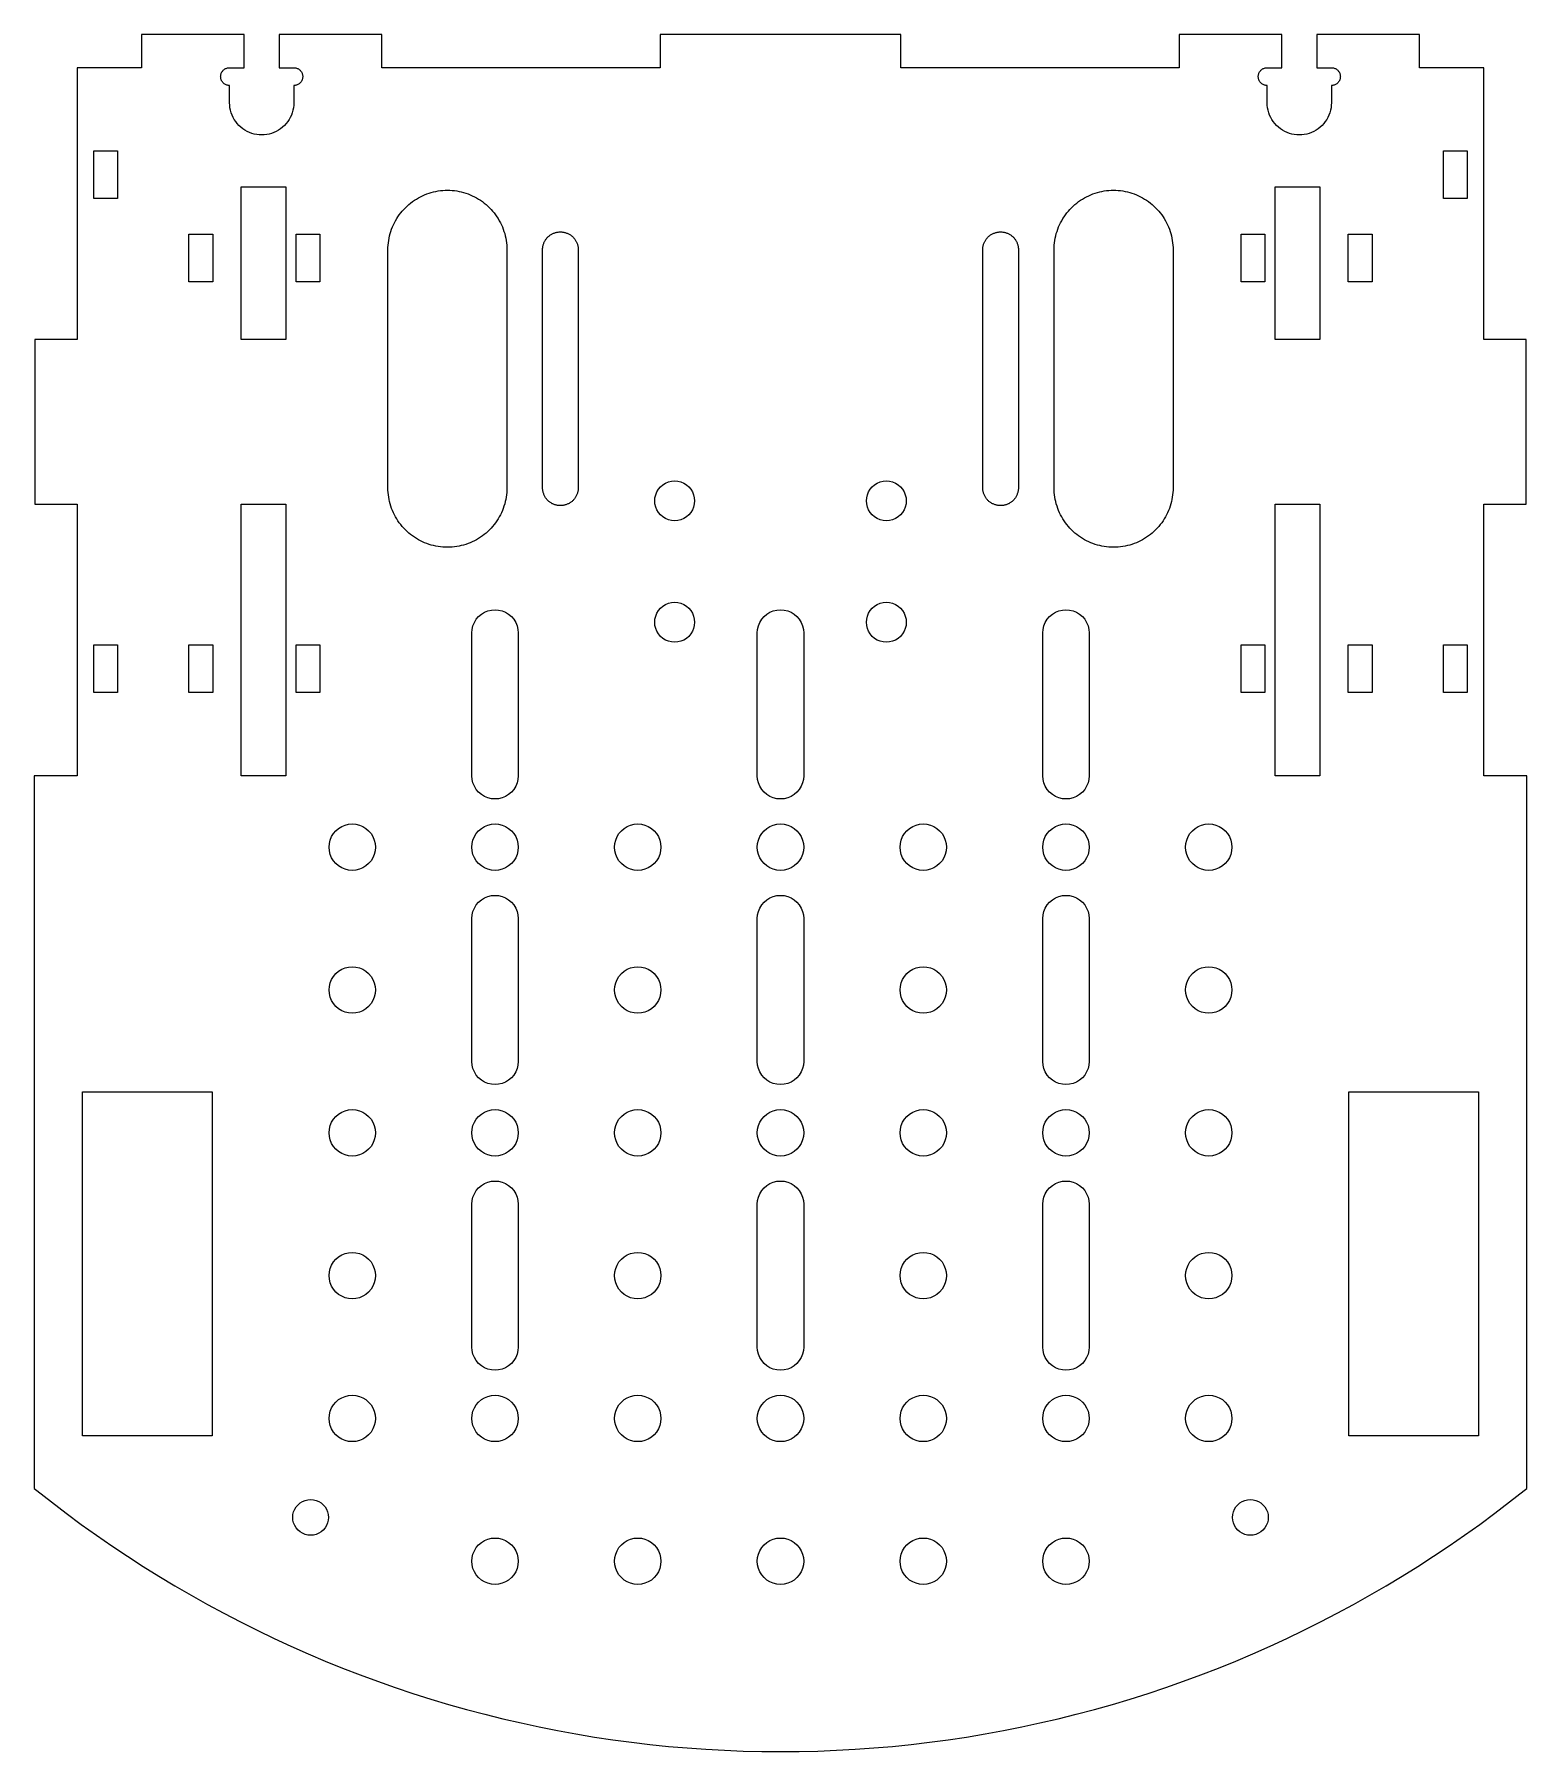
# Model space of a CAD drawing. Header units: metres. Extents: x -63 to 63, y -100 to 44.
import ezdxf

# ---------------------------------------------------------------- set-up
doc = ezdxf.new("R2010")
doc.units = ezdxf.units.M

msp = doc.modelspace()

# ---------------------------------------------------------------- linework, layer by layer
for p, q in [((-45.0881, 44.3), (-53.7262, 44.3)), ((-53.7262, 44.3), (-53.7262, 41.5)), ((-45.0881, 41.5), (-45.0881, 44.3)), ((-33.5, 44.3), (-42.1381, 44.3)), ((-42.1381, 44.3), (-42.1381, 41.5)), ((-33.5, 41.5), (-33.5, 44.3)), ((10.1131, 44.3), (-10.1131, 44.3)), ((-10.1131, 44.3), (-10.1131, 41.5)), ((10.1131, 41.5), (10.1131, 44.3)), ((42.1381, 44.3), (33.5, 44.3)), ((33.5, 44.3), (33.5, 41.5)), ((42.1381, 41.5), (42.1381, 44.3)), ((53.7262, 44.3), (45.0881, 44.3)), ((45.0881, 44.3), (45.0881, 41.5)), ((53.7262, 41.5), (53.7262, 44.3)), ((-53.7262, 41.5), (-59.1184, 41.5)), ((-59.1184, 41.5), (-59.1183, 18.6667)), ((-47.0631, 40.75), (-47.0608, 40.8089)), ((-47.0608, 40.6912), (-47.0631, 40.75)), ((-47.0608, 40.8089), (-47.0538, 40.8673)), ((-47.0538, 40.6327), (-47.0608, 40.6912)), ((-47.0538, 40.8673), (-47.0424, 40.9251)), ((-47.0424, 40.5749), (-47.0538, 40.6327)), ((-47.0424, 40.9251), (-47.0264, 40.9818)), ((-47.0264, 40.5183), (-47.0424, 40.5749)), ((-47.0264, 40.9818), (-47.006, 41.037)), ((-47.006, 40.463), (-47.0264, 40.5183)), ((-47.006, 41.037), (-46.9813, 41.0905)), ((-46.9813, 40.4095), (-47.006, 40.463)), ((-46.9813, 41.0905), (-46.9526, 41.1419)), ((-46.9526, 40.3581), (-46.9813, 40.4095)), ((-46.9526, 41.1419), (-46.9198, 41.1908)), ((-46.9198, 41.1908), (-46.8834, 41.2371)), ((-46.8834, 41.2371), (-46.8434, 41.2803)), ((-46.8434, 41.2803), (-46.8002, 41.3203)), ((-46.8002, 41.3203), (-46.7539, 41.3568)), ((-46.7539, 41.3568), (-46.705, 41.3895)), ((-46.705, 41.3895), (-46.6536, 41.4183)), ((-46.6536, 41.4183), (-46.6001, 41.4429)), ((-46.6001, 41.4429), (-46.5448, 41.4633)), ((-46.5448, 41.4633), (-46.4882, 41.4793)), ((-46.4882, 41.4793), (-46.4304, 41.4908)), ((-46.4304, 41.4908), (-46.3719, 41.4977)), ((-46.3719, 41.4977), (-46.3131, 41.5)), ((-46.3131, 41.5), (-45.0881, 41.5)), ((-42.1381, 41.5), (-40.9131, 41.5)), ((-40.9131, 41.5), (-40.8542, 41.4977)), ((-40.8542, 41.4977), (-40.7958, 41.4908)), ((-40.7958, 41.4908), (-40.738, 41.4793)), ((-40.738, 41.4793), (-40.6813, 41.4633)), ((-40.6813, 41.4633), (-40.6261, 41.4429)), ((-40.6261, 41.4429), (-40.5726, 41.4182)), ((-40.5726, 41.4182), (-40.5212, 41.3895)), ((-40.5212, 41.3895), (-40.4722, 41.3568)), ((-40.4722, 41.3568), (-40.426, 41.3203)), ((-40.426, 41.3203), (-40.3828, 41.2803)), ((-40.3828, 41.2803), (-40.3428, 41.2371)), ((-40.3428, 41.2371), (-40.3063, 41.1908)), ((-40.3063, 41.1908), (-40.2736, 41.1419)), ((-40.2736, 41.1419), (-40.2448, 41.0905)), ((-40.2448, 40.4095), (-40.2736, 40.3581)), ((-40.2448, 41.0905), (-40.2202, 41.037)), ((-40.2202, 40.463), (-40.2448, 40.4095)), ((-40.2202, 41.037), (-40.1998, 40.9818)), ((-40.1998, 40.5182), (-40.2202, 40.463)), ((-40.1998, 40.9818), (-40.1838, 40.9251)), ((-40.1838, 40.5749), (-40.1998, 40.5182)), ((-40.1838, 40.9251), (-40.1723, 40.8673)), ((-40.1723, 40.6327), (-40.1838, 40.5749)), ((-40.1723, 40.8673), (-40.1654, 40.8088)), ((-40.1654, 40.6912), (-40.1723, 40.6327)), ((-40.1654, 40.8088), (-40.1631, 40.75)), ((-40.1631, 40.75), (-40.1654, 40.6912)), ((-10.1131, 41.5), (-33.5, 41.5)), ((33.5, 41.5), (10.1131, 41.5)), ((40.1631, 40.75), (40.1654, 40.8089)), ((40.1654, 40.6912), (40.1631, 40.75)), ((40.1654, 40.8089), (40.1723, 40.8673)), ((40.1723, 40.6327), (40.1654, 40.6912)), ((40.1723, 40.8673), (40.1838, 40.9251)), ((40.1838, 40.5749), (40.1723, 40.6327)), ((40.1838, 40.9251), (40.1998, 40.9818)), ((40.1998, 40.5183), (40.1838, 40.5749)), ((40.1998, 40.9818), (40.2202, 41.037)), ((40.2202, 40.463), (40.1998, 40.5183)), ((40.2202, 41.037), (40.2449, 41.0905)), ((40.2449, 40.4095), (40.2202, 40.463)), ((40.2449, 41.0905), (40.2736, 41.1419)), ((40.2736, 40.3581), (40.2449, 40.4095)), ((40.2736, 41.1419), (40.3063, 41.1908)), ((40.3063, 41.1908), (40.3428, 41.2371)), ((40.3428, 41.2371), (40.3828, 41.2803)), ((40.3828, 41.2803), (40.426, 41.3203)), ((40.426, 41.3203), (40.4723, 41.3568)), ((40.4723, 41.3568), (40.5212, 41.3895)), ((40.5212, 41.3895), (40.5726, 41.4183)), ((40.5726, 41.4183), (40.6261, 41.4429)), ((40.6261, 41.4429), (40.6813, 41.4633)), ((40.6813, 41.4633), (40.738, 41.4793)), ((40.738, 41.4793), (40.7958, 41.4908)), ((40.7958, 41.4908), (40.8543, 41.4977)), ((40.8543, 41.4977), (40.9131, 41.5)), ((40.9131, 41.5), (42.1381, 41.5)), ((45.0881, 41.5), (46.3131, 41.5)), ((46.3131, 41.5), (46.3719, 41.4977)), ((46.3719, 41.4977), (46.4304, 41.4908)), ((46.4304, 41.4908), (46.4882, 41.4793)), ((46.4882, 41.4793), (46.5449, 41.4633)), ((46.5449, 41.4633), (46.6001, 41.4429)), ((46.6001, 41.4429), (46.6536, 41.4182)), ((46.6536, 41.4182), (46.705, 41.3895)), ((46.705, 41.3895), (46.7539, 41.3568)), ((46.7539, 41.3568), (46.8002, 41.3203)), ((46.8002, 41.3203), (46.8434, 41.2803)), ((46.8434, 41.2803), (46.8834, 41.2371)), ((46.8834, 41.2371), (46.9199, 41.1908)), ((46.9199, 41.1908), (46.9526, 41.1419)), ((46.9526, 41.1419), (46.9813, 41.0905)), ((46.9813, 40.4095), (46.9526, 40.3581)), ((46.9813, 41.0905), (47.006, 41.037)), ((47.006, 40.463), (46.9813, 40.4095)), ((47.006, 41.037), (47.0264, 40.9818)), ((47.0264, 40.5182), (47.006, 40.463)), ((47.0264, 40.9818), (47.0424, 40.9251)), ((47.0424, 40.5749), (47.0264, 40.5182)), ((47.0424, 40.9251), (47.0539, 40.8673)), ((47.0539, 40.6327), (47.0424, 40.5749)), ((47.0539, 40.8673), (47.0608, 40.8088)), ((47.0608, 40.6912), (47.0539, 40.6327)), ((47.0608, 40.8088), (47.0631, 40.75)), ((47.0631, 40.75), (47.0608, 40.6912)), ((59.1183, 41.5), (53.7262, 41.5)), ((59.1184, 18.6665), (59.1183, 41.5)), ((-46.9198, 40.3092), (-46.9526, 40.3581)), ((-46.8834, 40.2629), (-46.9198, 40.3092)), ((-46.8434, 40.2197), (-46.8834, 40.2629)), ((-46.8002, 40.1797), (-46.8434, 40.2197)), ((-46.7539, 40.1432), (-46.8002, 40.1797)), ((-46.705, 40.1105), (-46.7539, 40.1432)), ((-46.6536, 40.0818), (-46.705, 40.1105)), ((-46.6001, 40.0571), (-46.6536, 40.0818)), ((-46.5448, 40.0367), (-46.6001, 40.0571)), ((-46.4882, 40.0207), (-46.5448, 40.0367)), ((-46.4304, 40.0092), (-46.4882, 40.0207)), ((-46.3719, 40.0023), (-46.4304, 40.0092)), ((-46.3131, 40), (-46.3719, 40.0023)), ((-46.3131, 38.55), (-46.3131, 40)), ((-40.8542, 40.0023), (-40.9131, 40)), ((-40.9131, 40), (-40.9131, 38.55)), ((-40.7958, 40.0092), (-40.8542, 40.0023)), ((-40.738, 40.0207), (-40.7958, 40.0092)), ((-40.6813, 40.0367), (-40.738, 40.0207)), ((-40.6261, 40.0571), (-40.6813, 40.0367)), ((-40.5726, 40.0818), (-40.6261, 40.0571)), ((-40.5212, 40.1105), (-40.5726, 40.0818)), ((-40.4722, 40.1432), (-40.5212, 40.1105)), ((-40.426, 40.1797), (-40.4722, 40.1432)), ((-40.3828, 40.2197), (-40.426, 40.1797)), ((-40.3428, 40.2629), (-40.3828, 40.2197)), ((-40.3063, 40.3092), (-40.3428, 40.2629)), ((-40.2736, 40.3581), (-40.3063, 40.3092)), ((40.3063, 40.3092), (40.2736, 40.3581)), ((40.3428, 40.2629), (40.3063, 40.3092)), ((40.3828, 40.2197), (40.3428, 40.2629)), ((40.426, 40.1797), (40.3828, 40.2197)), ((40.4723, 40.1432), (40.426, 40.1797)), ((40.5212, 40.1105), (40.4723, 40.1432)), ((40.5726, 40.0818), (40.5212, 40.1105)), ((40.6261, 40.0571), (40.5726, 40.0818)), ((40.6813, 40.0367), (40.6261, 40.0571)), ((40.738, 40.0207), (40.6813, 40.0367)), ((40.7958, 40.0092), (40.738, 40.0207)), ((40.8543, 40.0023), (40.7958, 40.0092)), ((40.9131, 40), (40.8543, 40.0023)), ((40.9131, 38.55), (40.9131, 40)), ((46.3719, 40.0023), (46.3131, 40)), ((46.3131, 40), (46.3131, 38.55)), ((46.4304, 40.0092), (46.3719, 40.0023)), ((46.4882, 40.0207), (46.4304, 40.0092)), ((46.5449, 40.0367), (46.4882, 40.0207)), ((46.6001, 40.0571), (46.5449, 40.0367)), ((46.6536, 40.0818), (46.6001, 40.0571)), ((46.705, 40.1105), (46.6536, 40.0818)), ((46.7539, 40.1432), (46.705, 40.1105)), ((46.8002, 40.1797), (46.7539, 40.1432)), ((46.8434, 40.2197), (46.8002, 40.1797)), ((46.8834, 40.2629), (46.8434, 40.2197)), ((46.9199, 40.3092), (46.8834, 40.2629)), ((46.9526, 40.3581), (46.9199, 40.3092)), ((-46.3047, 38.3382), (-46.3131, 38.55)), ((-46.2798, 38.1276), (-46.3047, 38.3382)), ((-46.2385, 37.9197), (-46.2798, 38.1276)), ((-46.1809, 37.7157), (-46.2385, 37.9197)), ((-46.1075, 37.5168), (-46.1809, 37.7157)), ((-41.0452, 37.7157), (-41.1186, 37.5168)), ((-40.9877, 37.9197), (-41.0452, 37.7157)), ((-40.9463, 38.1276), (-40.9877, 37.9197)), ((-40.9214, 38.3382), (-40.9463, 38.1276)), ((-40.9131, 38.55), (-40.9214, 38.3382)), ((40.9214, 38.3382), (40.9131, 38.55)), ((40.9464, 38.1276), (40.9214, 38.3382)), ((40.9877, 37.9197), (40.9464, 38.1276)), ((41.0453, 37.7157), (40.9877, 37.9197)), ((41.1186, 37.5168), (41.0453, 37.7157)), ((46.1809, 37.7157), (46.1076, 37.5168)), ((46.2385, 37.9197), (46.1809, 37.7157)), ((46.2798, 38.1276), (46.2385, 37.9197)), ((46.3048, 38.3382), (46.2798, 38.1276)), ((46.3131, 38.55), (46.3048, 38.3382)), ((-46.0188, 37.3242), (-46.1075, 37.5168)), ((-45.9152, 37.1393), (-46.0188, 37.3242)), ((-45.7974, 36.963), (-45.9152, 37.1393)), ((-45.6662, 36.7965), (-45.7974, 36.963)), ((-45.5223, 36.6408), (-45.6662, 36.7965)), ((-45.3666, 36.4969), (-45.5223, 36.6408)), ((-45.2001, 36.3657), (-45.3666, 36.4969)), ((-45.0238, 36.2479), (-45.2001, 36.3657)), ((-44.8389, 36.1443), (-45.0238, 36.2479)), ((-44.6463, 36.0555), (-44.8389, 36.1443)), ((-42.3873, 36.1443), (-42.5798, 36.0555)), ((-42.2023, 36.2479), (-42.3873, 36.1443)), ((-42.0261, 36.3657), (-42.2023, 36.2479)), ((-41.8596, 36.4969), (-42.0261, 36.3657)), ((-41.7039, 36.6408), (-41.8596, 36.4969)), ((-41.56, 36.7965), (-41.7039, 36.6408)), ((-41.4287, 36.963), (-41.56, 36.7965)), ((-41.311, 37.1393), (-41.4287, 36.963)), ((-41.2074, 37.3242), (-41.311, 37.1393)), ((-41.1186, 37.5168), (-41.2074, 37.3242)), ((41.2074, 37.3242), (41.1186, 37.5168)), ((41.311, 37.1393), (41.2074, 37.3242)), ((41.4288, 36.963), (41.311, 37.1393)), ((41.56, 36.7965), (41.4288, 36.963)), ((41.7039, 36.6408), (41.56, 36.7965)), ((41.8596, 36.4969), (41.7039, 36.6408)), ((42.0261, 36.3657), (41.8596, 36.4969)), ((42.2024, 36.2479), (42.0261, 36.3657)), ((42.3873, 36.1443), (42.2024, 36.2479)), ((42.5799, 36.0555), (42.3873, 36.1443)), ((44.8389, 36.1443), (44.6463, 36.0555)), ((45.0238, 36.2479), (44.8389, 36.1443)), ((45.2001, 36.3657), (45.0238, 36.2479)), ((45.3666, 36.4969), (45.2001, 36.3657)), ((45.5223, 36.6408), (45.3666, 36.4969)), ((45.6662, 36.7965), (45.5223, 36.6408)), ((45.7974, 36.963), (45.6662, 36.7965)), ((45.9152, 37.1393), (45.7974, 36.963)), ((46.0188, 37.3242), (45.9152, 37.1393)), ((46.1076, 37.5168), (46.0188, 37.3242)), ((-44.4474, 35.9822), (-44.6463, 36.0555)), ((-44.2434, 35.9246), (-44.4474, 35.9822)), ((-44.0354, 35.8833), (-44.2434, 35.9246)), ((-43.8249, 35.8583), (-44.0354, 35.8833)), ((-43.6131, 35.85), (-43.8249, 35.8583)), ((-43.4012, 35.8583), (-43.6131, 35.85)), ((-43.1907, 35.8833), (-43.4012, 35.8583)), ((-42.9828, 35.9246), (-43.1907, 35.8833)), ((-42.7787, 35.9822), (-42.9828, 35.9246)), ((-42.5798, 36.0555), (-42.7787, 35.9822)), ((42.7788, 35.9822), (42.5799, 36.0555)), ((42.9828, 35.9246), (42.7788, 35.9822)), ((43.1907, 35.8833), (42.9828, 35.9246)), ((43.4013, 35.8583), (43.1907, 35.8833)), ((43.6131, 35.85), (43.4013, 35.8583)), ((43.8249, 35.8583), (43.6131, 35.85)), ((44.0355, 35.8833), (43.8249, 35.8583)), ((44.2434, 35.9246), (44.0355, 35.8833)), ((44.4474, 35.9822), (44.2434, 35.9246)), ((44.6463, 36.0555), (44.4474, 35.9822)), ((-57.7262, 30.5), (-57.7262, 34.5)), ((-57.7262, 34.5), (-55.7262, 34.5)), ((-55.7262, 34.5), (-55.7262, 30.5)), ((55.7262, 30.5), (55.7262, 34.5)), ((55.7262, 34.5), (57.7262, 34.5)), ((57.7262, 34.5), (57.7262, 30.5)), ((-55.7262, 30.5), (-57.7262, 30.5)), ((-45.3364, 31.5), (-41.586, 31.5001)), ((-45.3363, 18.6665), (-45.3364, 31.5)), ((-41.586, 31.5001), (-41.586, 18.6665)), ((-30.9389, 30.2451), (-30.7778, 30.3573)), ((-30.7778, 30.3573), (-30.6125, 30.4632)), ((-30.6125, 30.4632), (-30.4431, 30.5625)), ((-30.4431, 30.5625), (-30.2699, 30.655)), ((-30.2699, 30.655), (-30.0933, 30.7407)), ((-30.0933, 30.7407), (-29.9134, 30.8194)), ((-29.9134, 30.8194), (-29.7306, 30.8909)), ((-29.7306, 30.8909), (-29.5451, 30.9553)), ((-29.5451, 30.9553), (-29.3572, 31.0123)), ((-29.3572, 31.0123), (-29.1672, 31.0618)), ((-29.1672, 31.0618), (-28.9754, 31.1039)), ((-28.9754, 31.1039), (-28.7822, 31.1384)), ((-28.7822, 31.1384), (-28.5877, 31.1653)), ((-28.5877, 31.1653), (-28.3923, 31.1846)), ((-28.3923, 31.1846), (-28.1963, 31.1961)), ((-28.1963, 31.1961), (-28, 31.2)), ((-28, 31.2), (-27.8037, 31.1961)), ((-27.8037, 31.1961), (-27.6077, 31.1846)), ((-27.6077, 31.1846), (-27.4123, 31.1653)), ((-27.4123, 31.1653), (-27.2178, 31.1384)), ((-27.2178, 31.1384), (-27.0245, 31.1039)), ((-27.0245, 31.1039), (-26.8328, 31.0618)), ((-26.8328, 31.0618), (-26.6428, 31.0123)), ((-26.6428, 31.0123), (-26.4549, 30.9553)), ((-26.4549, 30.9553), (-26.2694, 30.8909)), ((-26.2694, 30.8909), (-26.0866, 30.8194)), ((-26.0866, 30.8194), (-25.9067, 30.7407)), ((-25.9067, 30.7407), (-25.73, 30.655)), ((-25.73, 30.655), (-25.5569, 30.5625)), ((-25.5569, 30.5625), (-25.3875, 30.4632)), ((-25.3875, 30.4632), (-25.2221, 30.3573)), ((-25.2221, 30.3573), (-25.0611, 30.2451)), ((25.0611, 30.2451), (25.2221, 30.3573)), ((25.2221, 30.3573), (25.3875, 30.4632)), ((25.3875, 30.4632), (25.5569, 30.5625)), ((25.5569, 30.5625), (25.73, 30.655)), ((25.73, 30.655), (25.9067, 30.7407)), ((25.9067, 30.7407), (26.0866, 30.8194)), ((26.0866, 30.8194), (26.2694, 30.8909)), ((26.2694, 30.8909), (26.4549, 30.9553)), ((26.4549, 30.9553), (26.6428, 31.0123)), ((26.6428, 31.0123), (26.8328, 31.0618)), ((26.8328, 31.0618), (27.0245, 31.1039)), ((27.0245, 31.1039), (27.2178, 31.1384)), ((27.2178, 31.1384), (27.4123, 31.1653)), ((27.4123, 31.1653), (27.6077, 31.1846)), ((27.6077, 31.1846), (27.8037, 31.1961)), ((27.8037, 31.1961), (28, 31.2)), ((28, 31.2), (28.1963, 31.1961)), ((28.1963, 31.1961), (28.3923, 31.1846)), ((28.3923, 31.1846), (28.5877, 31.1653)), ((28.5877, 31.1653), (28.7822, 31.1384)), ((28.7822, 31.1384), (28.9754, 31.1039)), ((28.9754, 31.1039), (29.1672, 31.0618)), ((29.1672, 31.0618), (29.3572, 31.0123)), ((29.3572, 31.0123), (29.5451, 30.9553)), ((29.5451, 30.9553), (29.7306, 30.8909)), ((29.7306, 30.8909), (29.9134, 30.8194)), ((29.9134, 30.8194), (30.0933, 30.7407)), ((30.0933, 30.7407), (30.2699, 30.655)), ((30.2699, 30.655), (30.4431, 30.5625)), ((30.4431, 30.5625), (30.6125, 30.4632)), ((30.6125, 30.4632), (30.7778, 30.3573)), ((30.7778, 30.3573), (30.9389, 30.2451)), ((41.5859, 31.5), (45.3363, 31.5001)), ((41.586, 18.6665), (41.5859, 31.5)), ((45.3363, 31.5001), (45.3363, 18.6665)), ((57.7262, 30.5), (55.7262, 30.5)), ((-32.2632, 28.8125), (-32.1573, 28.9778)), ((-32.1573, 28.9778), (-32.0451, 29.1389)), ((-32.0451, 29.1389), (-31.9266, 29.2955)), ((-31.9266, 29.2955), (-31.802, 29.4472)), ((-31.802, 29.4472), (-31.6716, 29.594)), ((-31.6716, 29.594), (-31.5355, 29.7355)), ((-31.5355, 29.7355), (-31.394, 29.8716)), ((-31.394, 29.8716), (-31.2472, 30.002)), ((-31.2472, 30.002), (-31.0955, 30.1266)), ((-31.0955, 30.1266), (-30.9389, 30.2451)), ((-25.0611, 30.2451), (-24.9045, 30.1266)), ((-24.9045, 30.1266), (-24.7527, 30.002)), ((-24.7527, 30.002), (-24.606, 29.8716)), ((-24.606, 29.8716), (-24.4645, 29.7355)), ((-24.4645, 29.7355), (-24.3284, 29.594)), ((-24.3284, 29.594), (-24.198, 29.4472)), ((-24.198, 29.4472), (-24.0734, 29.2955)), ((-24.0734, 29.2955), (-23.9549, 29.1389)), ((-23.9549, 29.1389), (-23.8427, 28.9778)), ((-23.8427, 28.9778), (-23.7368, 28.8125)), ((23.7368, 28.8125), (23.8427, 28.9778)), ((23.8427, 28.9778), (23.9549, 29.1389)), ((23.9549, 29.1389), (24.0734, 29.2955)), ((24.0734, 29.2955), (24.198, 29.4472)), ((24.198, 29.4472), (24.3284, 29.594)), ((24.3284, 29.594), (24.4645, 29.7355)), ((24.4645, 29.7355), (24.606, 29.8716)), ((24.606, 29.8716), (24.7527, 30.002)), ((24.7527, 30.002), (24.9045, 30.1266)), ((24.9045, 30.1266), (25.0611, 30.2451)), ((30.9389, 30.2451), (31.0955, 30.1266)), ((31.0955, 30.1266), (31.2472, 30.002)), ((31.2472, 30.002), (31.394, 29.8716)), ((31.394, 29.8716), (31.5355, 29.7355)), ((31.5355, 29.7355), (31.6716, 29.594)), ((31.6716, 29.594), (31.802, 29.4472)), ((31.802, 29.4472), (31.9266, 29.2955)), ((31.9266, 29.2955), (32.0451, 29.1389)), ((32.0451, 29.1389), (32.1573, 28.9778)), ((32.1573, 28.9778), (32.2632, 28.8125)), ((-49.7262, 23.5), (-49.7262, 27.5)), ((-49.7262, 27.5), (-47.7262, 27.5)), ((-47.7262, 27.5), (-47.7262, 23.5)), ((-40.7262, 23.5), (-40.7262, 27.5)), ((-40.7262, 27.5), (-38.7262, 27.5)), ((-38.7262, 27.5), (-38.7262, 23.5)), ((-32.8618, 27.3672), (-32.8123, 27.5572)), ((-32.8123, 27.5572), (-32.7553, 27.7451)), ((-32.7553, 27.7451), (-32.6909, 27.9306)), ((-32.6909, 27.9306), (-32.6194, 28.1134)), ((-32.6194, 28.1134), (-32.5407, 28.2933)), ((-32.5407, 28.2933), (-32.455, 28.4699)), ((-32.455, 28.4699), (-32.3625, 28.6431)), ((-32.3625, 28.6431), (-32.2632, 28.8125)), ((-23.7368, 28.8125), (-23.6375, 28.6431)), ((-23.6375, 28.6431), (-23.545, 28.4699)), ((-23.545, 28.4699), (-23.4593, 28.2933)), ((-23.4593, 28.2933), (-23.3806, 28.1134)), ((-23.3806, 28.1134), (-23.309, 27.9306)), ((-23.309, 27.9306), (-23.2447, 27.7451)), ((-23.2447, 27.7451), (-23.1877, 27.5572)), ((-23.1877, 27.5572), (-23.1381, 27.3672)), ((-19.3817, 27.4135), (-19.3333, 27.4472)), ((-19.3333, 27.4472), (-19.2837, 27.479)), ((-19.2837, 27.479), (-19.2329, 27.5087)), ((-19.2329, 27.5087), (-19.181, 27.5365)), ((-19.181, 27.5365), (-19.128, 27.5622)), ((-19.128, 27.5622), (-19.074, 27.5858)), ((-19.074, 27.5858), (-19.0192, 27.6073)), ((-19.0192, 27.6073), (-18.9635, 27.6266)), ((-18.9635, 27.6266), (-18.9072, 27.6437)), ((-18.9072, 27.6437), (-18.8502, 27.6586)), ((-18.8502, 27.6586), (-18.7926, 27.6712)), ((-18.7926, 27.6712), (-18.7346, 27.6815)), ((-18.7346, 27.6815), (-18.6763, 27.6896)), ((-18.6763, 27.6896), (-18.6177, 27.6954)), ((-18.6177, 27.6954), (-18.5589, 27.6988)), ((-18.5589, 27.6988), (-18.5, 27.7)), ((-18.5, 27.7), (-18.4411, 27.6988)), ((-18.4411, 27.6988), (-18.3823, 27.6954)), ((-18.3823, 27.6954), (-18.3237, 27.6896)), ((-18.3237, 27.6896), (-18.2653, 27.6815)), ((-18.2653, 27.6815), (-18.2074, 27.6712)), ((-18.2074, 27.6712), (-18.1498, 27.6586)), ((-18.1498, 27.6586), (-18.0928, 27.6437)), ((-18.0928, 27.6437), (-18.0365, 27.6266)), ((-18.0365, 27.6266), (-17.9808, 27.6073)), ((-17.9808, 27.6073), (-17.926, 27.5858)), ((-17.926, 27.5858), (-17.872, 27.5622)), ((-17.872, 27.5622), (-17.819, 27.5365)), ((-17.819, 27.5365), (-17.7671, 27.5087)), ((-17.7671, 27.5087), (-17.7162, 27.479)), ((-17.7162, 27.479), (-17.6666, 27.4472)), ((-17.6666, 27.4472), (-17.6183, 27.4135)), ((17.6183, 27.4135), (17.6666, 27.4472)), ((17.6666, 27.4472), (17.7162, 27.479)), ((17.7162, 27.479), (17.7671, 27.5087)), ((17.7671, 27.5087), (17.819, 27.5365)), ((17.819, 27.5365), (17.872, 27.5622)), ((17.872, 27.5622), (17.926, 27.5858)), ((17.926, 27.5858), (17.9808, 27.6073)), ((17.9808, 27.6073), (18.0365, 27.6266)), ((18.0365, 27.6266), (18.0928, 27.6437)), ((18.0928, 27.6437), (18.1498, 27.6586)), ((18.1498, 27.6586), (18.2074, 27.6712)), ((18.2074, 27.6712), (18.2653, 27.6815)), ((18.2653, 27.6815), (18.3237, 27.6896)), ((18.3237, 27.6896), (18.3823, 27.6954)), ((18.3823, 27.6954), (18.4411, 27.6988)), ((18.4411, 27.6988), (18.5, 27.7)), ((18.5, 27.7), (18.5589, 27.6988)), ((18.5589, 27.6988), (18.6177, 27.6954)), ((18.6177, 27.6954), (18.6763, 27.6896)), ((18.6763, 27.6896), (18.7346, 27.6815)), ((18.7346, 27.6815), (18.7926, 27.6712)), ((18.7926, 27.6712), (18.8502, 27.6586)), ((18.8502, 27.6586), (18.9072, 27.6437)), ((18.9072, 27.6437), (18.9635, 27.6266)), ((18.9635, 27.6266), (19.0192, 27.6073)), ((19.0192, 27.6073), (19.074, 27.5858)), ((19.074, 27.5858), (19.128, 27.5622)), ((19.128, 27.5622), (19.181, 27.5365)), ((19.181, 27.5365), (19.2329, 27.5087)), ((19.2329, 27.5087), (19.2837, 27.479)), ((19.2837, 27.479), (19.3333, 27.4472)), ((19.3333, 27.4472), (19.3817, 27.4135)), ((23.1381, 27.3672), (23.1877, 27.5572)), ((23.1877, 27.5572), (23.2447, 27.7451)), ((23.2447, 27.7451), (23.309, 27.9306)), ((23.309, 27.9306), (23.3806, 28.1134)), ((23.3806, 28.1134), (23.4593, 28.2933)), ((23.4593, 28.2933), (23.545, 28.4699)), ((23.545, 28.4699), (23.6375, 28.6431)), ((23.6375, 28.6431), (23.7368, 28.8125)), ((32.2632, 28.8125), (32.3625, 28.6431)), ((32.3625, 28.6431), (32.455, 28.4699)), ((32.455, 28.4699), (32.5407, 28.2933)), ((32.5407, 28.2933), (32.6194, 28.1134)), ((32.6194, 28.1134), (32.6909, 27.9306)), ((32.6909, 27.9306), (32.7553, 27.7451)), ((32.7553, 27.7451), (32.8123, 27.5572)), ((32.8123, 27.5572), (32.8618, 27.3672)), ((38.7262, 23.5), (38.7262, 27.5)), ((38.7262, 27.5), (40.7262, 27.5)), ((40.7262, 27.5), (40.7262, 23.5)), ((47.7262, 23.5), (47.7262, 27.5)), ((47.7262, 27.5), (49.7262, 27.5)), ((49.7262, 27.5), (49.7262, 23.5)), ((-33, 26.2), (-32.9961, 26.3963)), ((-33, 6.2), (-33, 26.2)), ((-32.9961, 26.3963), (-32.9846, 26.5923)), ((-32.9846, 26.5923), (-32.9653, 26.7877)), ((-32.9653, 26.7877), (-32.9384, 26.9822)), ((-32.9384, 26.9822), (-32.9039, 27.1754)), ((-32.9039, 27.1754), (-32.8618, 27.3672)), ((-23.1381, 27.3672), (-23.0961, 27.1754)), ((-23.0961, 27.1754), (-23.0616, 26.9822)), ((-23.0616, 26.9822), (-23.0347, 26.7877)), ((-23.0347, 26.7877), (-23.0154, 26.5923)), ((-23.0154, 26.5923), (-23.0038, 26.3963)), ((-23.0038, 26.3963), (-23, 26.2)), ((-23, 26.2), (-23, 6.2)), ((-20, 26.2), (-19.9988, 26.2589)), ((-20, 6.2), (-20, 26.2)), ((-19.9988, 26.2589), (-19.9954, 26.3177)), ((-19.9954, 26.3177), (-19.9896, 26.3763)), ((-19.9896, 26.3763), (-19.9815, 26.4346)), ((-19.9815, 26.4346), (-19.9712, 26.4926)), ((-19.9712, 26.4926), (-19.9585, 26.5502)), ((-19.9585, 26.5502), (-19.9437, 26.6071)), ((-19.9437, 26.6071), (-19.9266, 26.6635)), ((-19.9266, 26.6635), (-19.9073, 26.7192)), ((-19.9073, 26.7192), (-19.8858, 26.774)), ((-19.8858, 26.774), (-19.8622, 26.828)), ((-19.8622, 26.828), (-19.8365, 26.881)), ((-19.8365, 26.881), (-19.8087, 26.9329)), ((-19.8087, 26.9329), (-19.7789, 26.9837)), ((-19.7789, 26.9837), (-19.7472, 27.0333)), ((-19.7472, 27.0333), (-19.7135, 27.0817)), ((-19.7135, 27.0817), (-19.678, 27.1286)), ((-19.678, 27.1286), (-19.6406, 27.1742)), ((-19.6406, 27.1742), (-19.6015, 27.2182)), ((-19.6015, 27.2182), (-19.5607, 27.2607)), ((-19.5607, 27.2607), (-19.5182, 27.3015)), ((-19.5182, 27.3015), (-19.4742, 27.3406)), ((-19.4742, 27.3406), (-19.4286, 27.378)), ((-19.4286, 27.378), (-19.3817, 27.4135)), ((-17.6183, 27.4135), (-17.5714, 27.378)), ((-17.5714, 27.378), (-17.5258, 27.3406)), ((-17.5258, 27.3406), (-17.4818, 27.3015)), ((-17.4818, 27.3015), (-17.4393, 27.2607)), ((-17.4393, 27.2607), (-17.3985, 27.2182)), ((-17.3985, 27.2182), (-17.3594, 27.1742)), ((-17.3594, 27.1742), (-17.322, 27.1286)), ((-17.322, 27.1286), (-17.2865, 27.0817)), ((-17.2865, 27.0817), (-17.2528, 27.0333)), ((-17.2528, 27.0333), (-17.221, 26.9837)), ((-17.221, 26.9837), (-17.1913, 26.9329)), ((-17.1913, 26.9329), (-17.1635, 26.881)), ((-17.1635, 26.881), (-17.1378, 26.828)), ((-17.1378, 26.828), (-17.1142, 26.774)), ((-17.1142, 26.774), (-17.0927, 26.7192)), ((-17.0927, 26.7192), (-17.0734, 26.6635)), ((-17.0734, 26.6635), (-17.0563, 26.6071)), ((-17.0563, 26.6071), (-17.0414, 26.5502)), ((-17.0414, 26.5502), (-17.0288, 26.4926)), ((-17.0288, 26.4926), (-17.0185, 26.4346)), ((-17.0185, 26.4346), (-17.0104, 26.3763)), ((-17.0104, 26.3763), (-17.0046, 26.3177)), ((-17.0046, 26.3177), (-17.0011, 26.2589)), ((-17.0011, 26.2589), (-17, 26.2)), ((-17, 26.2), (-17, 6.2)), ((17, 26.2), (17.0011, 26.2589)), ((17, 6.2), (17, 26.2)), ((17.0011, 26.2589), (17.0046, 26.3177)), ((17.0046, 26.3177), (17.0104, 26.3763)), ((17.0104, 26.3763), (17.0185, 26.4346)), ((17.0185, 26.4346), (17.0288, 26.4926)), ((17.0288, 26.4926), (17.0414, 26.5502)), ((17.0414, 26.5502), (17.0563, 26.6071)), ((17.0563, 26.6071), (17.0734, 26.6635)), ((17.0734, 26.6635), (17.0927, 26.7192)), ((17.0927, 26.7192), (17.1142, 26.774)), ((17.1142, 26.774), (17.1378, 26.828)), ((17.1378, 26.828), (17.1635, 26.881)), ((17.1635, 26.881), (17.1913, 26.9329)), ((17.1913, 26.9329), (17.221, 26.9837)), ((17.221, 26.9837), (17.2528, 27.0333)), ((17.2528, 27.0333), (17.2865, 27.0817)), ((17.2865, 27.0817), (17.322, 27.1286)), ((17.322, 27.1286), (17.3594, 27.1742)), ((17.3594, 27.1742), (17.3985, 27.2182)), ((17.3985, 27.2182), (17.4393, 27.2607)), ((17.4393, 27.2607), (17.4818, 27.3015)), ((17.4818, 27.3015), (17.5258, 27.3406)), ((17.5258, 27.3406), (17.5714, 27.378)), ((17.5714, 27.378), (17.6183, 27.4135)), ((19.3817, 27.4135), (19.4286, 27.378)), ((19.4286, 27.378), (19.4742, 27.3406)), ((19.4742, 27.3406), (19.5182, 27.3015)), ((19.5182, 27.3015), (19.5607, 27.2607)), ((19.5607, 27.2607), (19.6015, 27.2182)), ((19.6015, 27.2182), (19.6406, 27.1742)), ((19.6406, 27.1742), (19.678, 27.1286)), ((19.678, 27.1286), (19.7135, 27.0817)), ((19.7135, 27.0817), (19.7472, 27.0333)), ((19.7472, 27.0333), (19.7789, 26.9837)), ((19.7789, 26.9837), (19.8087, 26.9329)), ((19.8087, 26.9329), (19.8365, 26.881)), ((19.8365, 26.881), (19.8622, 26.828)), ((19.8622, 26.828), (19.8858, 26.774)), ((19.8858, 26.774), (19.9073, 26.7192)), ((19.9073, 26.7192), (19.9266, 26.6635)), ((19.9266, 26.6635), (19.9437, 26.6071)), ((19.9437, 26.6071), (19.9585, 26.5502)), ((19.9585, 26.5502), (19.9712, 26.4926)), ((19.9712, 26.4926), (19.9815, 26.4346)), ((19.9815, 26.4346), (19.9896, 26.3763)), ((19.9896, 26.3763), (19.9954, 26.3177)), ((19.9954, 26.3177), (19.9988, 26.2589)), ((19.9988, 26.2589), (20, 26.2)), ((20, 26.2), (20, 6.2)), ((23, 26.2), (23.0038, 26.3963)), ((23, 6.2), (23, 26.2)), ((23.0038, 26.3963), (23.0154, 26.5923)), ((23.0154, 26.5923), (23.0347, 26.7877)), ((23.0347, 26.7877), (23.0616, 26.9822)), ((23.0616, 26.9822), (23.0961, 27.1754)), ((23.0961, 27.1754), (23.1381, 27.3672)), ((32.8618, 27.3672), (32.9039, 27.1754)), ((32.9039, 27.1754), (32.9384, 26.9822)), ((32.9384, 26.9822), (32.9653, 26.7877)), ((32.9653, 26.7877), (32.9846, 26.5923)), ((32.9846, 26.5923), (32.9961, 26.3963)), ((32.9961, 26.3963), (33, 26.2)), ((33, 26.2), (33, 6.2)), ((-47.7262, 23.5), (-49.7262, 23.5)), ((-38.7262, 23.5), (-40.7262, 23.5)), ((40.7262, 23.5), (38.7262, 23.5)), ((49.7262, 23.5), (47.7262, 23.5)), ((-59.1183, 18.6667), (-62.6816, 18.6665)), ((-62.6816, 18.6665), (-62.6816, 4.83344)), ((-41.586, 18.6665), (-45.3363, 18.6665)), ((45.3363, 18.6665), (41.586, 18.6665)), ((62.6816, 18.6665), (59.1184, 18.6665)), ((62.6816, 4.83344), (62.6816, 18.6665)), ((-32.9961, 6.00369), (-33, 6.2)), ((-32.9846, 5.80769), (-32.9961, 6.00369)), ((-32.9653, 5.6123), (-32.9846, 5.80769)), ((-23.0154, 5.80769), (-23.0347, 5.6123)), ((-23.0038, 6.00369), (-23.0154, 5.80769)), ((-23, 6.2), (-23.0038, 6.00369)), ((-19.9988, 6.1411), (-20, 6.2)), ((-19.9954, 6.08231), (-19.9988, 6.1411)), ((-19.9896, 6.02368), (-19.9954, 6.08231)), ((-19.9815, 5.96535), (-19.9896, 6.02368)), ((-19.9712, 5.90736), (-19.9815, 5.96535)), ((-19.9585, 5.84982), (-19.9712, 5.90736)), ((-19.9437, 5.79283), (-19.9585, 5.84982)), ((-19.9266, 5.73647), (-19.9437, 5.79283)), ((-17.0563, 5.79283), (-17.0734, 5.73647)), ((-17.0414, 5.84982), (-17.0563, 5.79283)), ((-17.0288, 5.90736), (-17.0414, 5.84982)), ((-17.0185, 5.96535), (-17.0288, 5.90736)), ((-17.0104, 6.02368), (-17.0185, 5.96535)), ((-17.0046, 6.08231), (-17.0104, 6.02368)), ((-17.0011, 6.1411), (-17.0046, 6.08231)), ((-17, 6.2), (-17.0011, 6.1411)), ((-10.493, 5.6176), (-10.3924, 5.86043)), ((-10.3924, 5.86043), (-10.2551, 6.08453)), ((-10.2551, 6.08453), (-10.0844, 6.28439)), ((-10.0844, 6.28439), (-9.88454, 6.45509)), ((-9.88454, 6.45509), (-9.66043, 6.59242)), ((-9.66043, 6.59242), (-9.4176, 6.69301)), ((-9.4176, 6.69301), (-9.16202, 6.75436)), ((-9.16202, 6.75436), (-8.89999, 6.77499)), ((-8.89999, 6.77499), (-8.63797, 6.75436)), ((-8.63797, 6.75436), (-8.38239, 6.69301)), ((-8.38239, 6.69301), (-8.13956, 6.59242)), ((-8.13956, 6.59242), (-7.91545, 6.45509)), ((-7.91545, 6.45509), (-7.71559, 6.28439)), ((-7.71559, 6.28439), (-7.54489, 6.08453)), ((-7.54489, 6.08453), (-7.40756, 5.86043)), ((-7.40756, 5.86043), (-7.30698, 5.6176)), ((7.30698, 5.6176), (7.40756, 5.86043)), ((7.40756, 5.86043), (7.54489, 6.08453)), ((7.54489, 6.08453), (7.71559, 6.28439)), ((7.71559, 6.28439), (7.91545, 6.45509)), ((7.91545, 6.45509), (8.13956, 6.59242)), ((8.13956, 6.59242), (8.38239, 6.69301)), ((8.38239, 6.69301), (8.63797, 6.75436)), ((8.63797, 6.75436), (8.89999, 6.77499)), ((8.89999, 6.77499), (9.16202, 6.75436)), ((9.16202, 6.75436), (9.4176, 6.69301)), ((9.4176, 6.69301), (9.66043, 6.59242)), ((9.66043, 6.59242), (9.88454, 6.45509)), ((9.88454, 6.45509), (10.0844, 6.28439)), ((10.0844, 6.28439), (10.2551, 6.08453)), ((10.2551, 6.08453), (10.3924, 5.86043)), ((10.3924, 5.86043), (10.493, 5.6176)), ((17.0011, 6.1411), (17, 6.2)), ((17.0046, 6.08231), (17.0011, 6.1411)), ((17.0104, 6.02368), (17.0046, 6.08231)), ((17.0185, 5.96535), (17.0104, 6.02368)), ((17.0288, 5.90736), (17.0185, 5.96535)), ((17.0414, 5.84982), (17.0288, 5.90736)), ((17.0563, 5.79283), (17.0414, 5.84982)), ((17.0734, 5.73647), (17.0563, 5.79283)), ((19.9437, 5.79283), (19.9266, 5.73647)), ((19.9585, 5.84982), (19.9437, 5.79283)), ((19.9712, 5.90736), (19.9585, 5.84982)), ((19.9815, 5.96535), (19.9712, 5.90736)), ((19.9896, 6.02368), (19.9815, 5.96535)), ((19.9954, 6.08231), (19.9896, 6.02368)), ((19.9988, 6.1411), (19.9954, 6.08231)), ((20, 6.2), (19.9988, 6.1411)), ((23.0038, 6.00369), (23, 6.2)), ((23.0154, 5.80769), (23.0038, 6.00369)), ((23.0347, 5.6123), (23.0154, 5.80769)), ((32.9846, 5.80769), (32.9653, 5.6123)), ((32.9961, 6.00369), (32.9846, 5.80769)), ((33, 6.2), (32.9961, 6.00369)), ((-62.6816, 4.83344), (-59.1184, 4.83344)), ((-59.1184, 4.83344), (-59.1184, -18.0001)), ((-45.3364, 4.83333), (-41.586, 4.83344)), ((-45.3363, -18.0001), (-45.3364, 4.83333)), ((-41.586, 4.83344), (-41.586, -18.0001)), ((-32.9384, 5.41782), (-32.9653, 5.6123)), ((-32.9039, 5.22455), (-32.9384, 5.41782)), ((-32.8618, 5.03276), (-32.9039, 5.22455)), ((-32.8123, 4.84279), (-32.8618, 5.03276)), ((-32.7553, 4.65491), (-32.8123, 4.84279)), ((-32.6909, 4.46941), (-32.7553, 4.65491)), ((-32.6194, 4.28658), (-32.6909, 4.46941)), ((-23.309, 4.46941), (-23.3806, 4.28658)), ((-23.2447, 4.65491), (-23.309, 4.46941)), ((-23.1877, 4.84279), (-23.2447, 4.65491)), ((-23.1381, 5.03276), (-23.1877, 4.84279)), ((-23.0961, 5.22455), (-23.1381, 5.03276)), ((-23.0616, 5.41782), (-23.0961, 5.22455)), ((-23.0347, 5.6123), (-23.0616, 5.41782)), ((-19.9073, 5.68082), (-19.9266, 5.73647)), ((-19.8858, 5.62596), (-19.9073, 5.68082)), ((-19.8622, 5.57201), (-19.8858, 5.62596)), ((-19.8365, 5.51901), (-19.8622, 5.57201)), ((-19.8087, 5.46706), (-19.8365, 5.51901)), ((-19.7789, 5.41624), (-19.8087, 5.46706)), ((-19.7472, 5.36664), (-19.7789, 5.41624)), ((-19.7135, 5.31831), (-19.7472, 5.36664)), ((-19.678, 5.27135), (-19.7135, 5.31831)), ((-19.6406, 5.22581), (-19.678, 5.27135)), ((-19.6015, 5.18179), (-19.6406, 5.22581)), ((-19.5607, 5.13933), (-19.6015, 5.18179)), ((-19.5182, 5.09851), (-19.5607, 5.13933)), ((-19.4742, 5.05939), (-19.5182, 5.09851)), ((-19.4286, 5.02202), (-19.4742, 5.05939)), ((-19.3817, 4.98647), (-19.4286, 5.02202)), ((-19.3333, 4.95279), (-19.3817, 4.98647)), ((-19.2837, 4.92104), (-19.3333, 4.95279)), ((-19.2329, 4.89125), (-19.2837, 4.92104)), ((-19.181, 4.86348), (-19.2329, 4.89125)), ((-19.128, 4.83778), (-19.181, 4.86348)), ((-19.074, 4.81418), (-19.128, 4.83778)), ((-19.0192, 4.79271), (-19.074, 4.81418)), ((-18.9635, 4.77341), (-19.0192, 4.79271)), ((-18.9072, 4.75632), (-18.9635, 4.77341)), ((-18.8502, 4.74144), (-18.9072, 4.75632)), ((-18.7926, 4.72882), (-18.8502, 4.74144)), ((-18.7346, 4.71846), (-18.7926, 4.72882)), ((-18.6763, 4.71039), (-18.7346, 4.71846)), ((-18.6177, 4.70462), (-18.6763, 4.71039)), ((-18.5589, 4.70114), (-18.6177, 4.70462)), ((-18.5, 4.7), (-18.5589, 4.70114)), ((-18.4411, 4.70114), (-18.5, 4.7)), ((-18.3823, 4.70462), (-18.4411, 4.70114)), ((-18.3237, 4.71039), (-18.3823, 4.70462)), ((-18.2653, 4.71846), (-18.3237, 4.71039)), ((-18.2074, 4.72882), (-18.2653, 4.71846)), ((-18.1498, 4.74144), (-18.2074, 4.72882)), ((-18.0928, 4.75632), (-18.1498, 4.74144)), ((-18.0365, 4.77341), (-18.0928, 4.75632)), ((-17.9808, 4.79271), (-18.0365, 4.77341)), ((-17.926, 4.81418), (-17.9808, 4.79271)), ((-17.872, 4.83778), (-17.926, 4.81418)), ((-17.819, 4.86348), (-17.872, 4.83778)), ((-17.7671, 4.89125), (-17.819, 4.86348)), ((-17.7162, 4.92104), (-17.7671, 4.89125)), ((-17.6666, 4.95279), (-17.7162, 4.92104)), ((-17.6183, 4.98647), (-17.6666, 4.95279)), ((-17.5714, 5.02202), (-17.6183, 4.98647)), ((-17.5258, 5.05939), (-17.5714, 5.02202)), ((-17.4818, 5.09851), (-17.5258, 5.05939)), ((-17.4393, 5.13933), (-17.4818, 5.09851)), ((-17.3985, 5.18179), (-17.4393, 5.13933)), ((-17.3594, 5.22581), (-17.3985, 5.18179)), ((-17.322, 5.27135), (-17.3594, 5.22581)), ((-17.2865, 5.31831), (-17.322, 5.27135)), ((-17.2528, 5.36664), (-17.2865, 5.31831)), ((-17.221, 5.41624), (-17.2528, 5.36664)), ((-17.1913, 5.46706), (-17.221, 5.41624)), ((-17.1635, 5.51901), (-17.1913, 5.46706)), ((-17.1378, 5.57201), (-17.1635, 5.51901)), ((-17.1142, 5.62596), (-17.1378, 5.57201)), ((-17.0927, 5.68082), (-17.1142, 5.62596)), ((-17.0734, 5.73647), (-17.0927, 5.68082)), ((-10.575, 5.09999), (-10.5544, 5.36201)), ((-10.5544, 4.83797), (-10.575, 5.09999)), ((-10.5544, 5.36201), (-10.493, 5.6176)), ((-10.493, 4.58238), (-10.5544, 4.83797)), ((-10.3924, 4.33955), (-10.493, 4.58238)), ((-10.2551, 4.11545), (-10.3924, 4.33955)), ((-7.40756, 4.33955), (-7.54489, 4.11545)), ((-7.30698, 4.58238), (-7.40756, 4.33955)), ((-7.30698, 5.6176), (-7.24562, 5.36201)), ((-7.24562, 4.83797), (-7.30698, 4.58238)), ((-7.24562, 5.36201), (-7.22499, 5.09999)), ((-7.22499, 5.09999), (-7.24562, 4.83797)), ((7.22499, 5.09999), (7.24562, 5.36201)), ((7.24562, 4.83797), (7.22499, 5.09999)), ((7.24562, 5.36201), (7.30698, 5.6176)), ((7.30698, 4.58238), (7.24562, 4.83797)), ((7.40756, 4.33955), (7.30698, 4.58238)), ((7.54489, 4.11545), (7.40756, 4.33955)), ((10.3924, 4.33955), (10.2551, 4.11545)), ((10.493, 4.58238), (10.3924, 4.33955)), ((10.493, 5.6176), (10.5544, 5.36201)), ((10.5544, 4.83797), (10.493, 4.58238)), ((10.5544, 5.36201), (10.575, 5.09999)), ((10.575, 5.09999), (10.5544, 4.83797)), ((17.0927, 5.68082), (17.0734, 5.73647)), ((17.1142, 5.62596), (17.0927, 5.68082)), ((17.1378, 5.57201), (17.1142, 5.62596)), ((17.1635, 5.51901), (17.1378, 5.57201)), ((17.1913, 5.46706), (17.1635, 5.51901)), ((17.221, 5.41624), (17.1913, 5.46706)), ((17.2528, 5.36664), (17.221, 5.41624)), ((17.2865, 5.31831), (17.2528, 5.36664)), ((17.322, 5.27135), (17.2865, 5.31831)), ((17.3594, 5.22581), (17.322, 5.27135)), ((17.3985, 5.18179), (17.3594, 5.22581)), ((17.4393, 5.13933), (17.3985, 5.18179)), ((17.4818, 5.09851), (17.4393, 5.13933)), ((17.5258, 5.05939), (17.4818, 5.09851)), ((17.5714, 5.02202), (17.5258, 5.05939)), ((17.6183, 4.98647), (17.5714, 5.02202)), ((17.6666, 4.95279), (17.6183, 4.98647)), ((17.7162, 4.92104), (17.6666, 4.95279)), ((17.7671, 4.89125), (17.7162, 4.92104)), ((17.819, 4.86348), (17.7671, 4.89125)), ((17.872, 4.83778), (17.819, 4.86348)), ((17.926, 4.81418), (17.872, 4.83778)), ((17.9808, 4.79271), (17.926, 4.81418)), ((18.0365, 4.77341), (17.9808, 4.79271)), ((18.0928, 4.75632), (18.0365, 4.77341)), ((18.1498, 4.74144), (18.0928, 4.75632)), ((18.2074, 4.72882), (18.1498, 4.74144)), ((18.2653, 4.71846), (18.2074, 4.72882)), ((18.3237, 4.71039), (18.2653, 4.71846)), ((18.3823, 4.70462), (18.3237, 4.71039)), ((18.4411, 4.70114), (18.3823, 4.70462)), ((18.5, 4.7), (18.4411, 4.70114)), ((18.5589, 4.70114), (18.5, 4.7)), ((18.6177, 4.70462), (18.5589, 4.70114)), ((18.6763, 4.71039), (18.6177, 4.70462)), ((18.7346, 4.71846), (18.6763, 4.71039)), ((18.7926, 4.72882), (18.7346, 4.71846)), ((18.8502, 4.74144), (18.7926, 4.72882)), ((18.9072, 4.75632), (18.8502, 4.74144)), ((18.9635, 4.77341), (18.9072, 4.75632)), ((19.0192, 4.79271), (18.9635, 4.77341)), ((19.074, 4.81418), (19.0192, 4.79271)), ((19.128, 4.83778), (19.074, 4.81418)), ((19.181, 4.86348), (19.128, 4.83778)), ((19.2329, 4.89125), (19.181, 4.86348)), ((19.2837, 4.92104), (19.2329, 4.89125)), ((19.3333, 4.95279), (19.2837, 4.92104)), ((19.3817, 4.98647), (19.3333, 4.95279)), ((19.4286, 5.02202), (19.3817, 4.98647)), ((19.4742, 5.05939), (19.4286, 5.02202)), ((19.5182, 5.09851), (19.4742, 5.05939)), ((19.5607, 5.13933), (19.5182, 5.09851)), ((19.6015, 5.18179), (19.5607, 5.13933)), ((19.6406, 5.22581), (19.6015, 5.18179)), ((19.678, 5.27135), (19.6406, 5.22581)), ((19.7135, 5.31831), (19.678, 5.27135)), ((19.7472, 5.36664), (19.7135, 5.31831)), ((19.7789, 5.41624), (19.7472, 5.36664)), ((19.8087, 5.46706), (19.7789, 5.41624)), ((19.8365, 5.51901), (19.8087, 5.46706)), ((19.8622, 5.57201), (19.8365, 5.51901)), ((19.8858, 5.62596), (19.8622, 5.57201)), ((19.9073, 5.68082), (19.8858, 5.62596)), ((19.9266, 5.73647), (19.9073, 5.68082)), ((23.0616, 5.41782), (23.0347, 5.6123)), ((23.0961, 5.22455), (23.0616, 5.41782)), ((23.1381, 5.03276), (23.0961, 5.22455)), ((23.1877, 4.84279), (23.1381, 5.03276)), ((23.2447, 4.65491), (23.1877, 4.84279)), ((23.309, 4.46941), (23.2447, 4.65491)), ((23.3806, 4.28658), (23.309, 4.46941)), ((32.6909, 4.46941), (32.6194, 4.28658)), ((32.7553, 4.65491), (32.6909, 4.46941)), ((32.8123, 4.84279), (32.7553, 4.65491)), ((32.8618, 5.03276), (32.8123, 4.84279)), ((32.9039, 5.22455), (32.8618, 5.03276)), ((32.9384, 5.41782), (32.9039, 5.22455)), ((32.9653, 5.6123), (32.9384, 5.41782)), ((41.5859, 4.83333), (45.3363, 4.83344)), ((41.586, -18.0001), (41.5859, 4.83333)), ((45.3363, 4.83344), (45.3363, -18.0001)), ((59.1183, 4.83333), (62.6816, 4.83344)), ((59.1184, -18.0001), (59.1183, 4.83333)), ((-32.5407, 4.10669), (-32.6194, 4.28658)), ((-32.455, 3.93004), (-32.5407, 4.10669)), ((-32.3625, 3.75688), (-32.455, 3.93004)), ((-32.2632, 3.58749), (-32.3625, 3.75688)), ((-32.1573, 3.42213), (-32.2632, 3.58749)), ((-32.0451, 3.26106), (-32.1573, 3.42213)), ((-31.9266, 3.10452), (-32.0451, 3.26106)), ((-31.802, 2.95276), (-31.9266, 3.10452)), ((-31.6716, 2.80598), (-31.802, 2.95276)), ((-24.198, 2.95276), (-24.3284, 2.80598)), ((-24.0734, 3.10452), (-24.198, 2.95276)), ((-23.9549, 3.26106), (-24.0734, 3.10452)), ((-23.8427, 3.42213), (-23.9549, 3.26106)), ((-23.7368, 3.58749), (-23.8427, 3.42213)), ((-23.6375, 3.75688), (-23.7368, 3.58749)), ((-23.545, 3.93004), (-23.6375, 3.75688)), ((-23.4593, 4.10669), (-23.545, 3.93004)), ((-23.3806, 4.28658), (-23.4593, 4.10669)), ((-10.0844, 3.91559), (-10.2551, 4.11545)), ((-9.88454, 3.74489), (-10.0844, 3.91559)), ((-9.66043, 3.60756), (-9.88454, 3.74489)), ((-9.4176, 3.50697), (-9.66043, 3.60756)), ((-9.16202, 3.44562), (-9.4176, 3.50697)), ((-8.89999, 3.42499), (-9.16202, 3.44562)), ((-8.63797, 3.44562), (-8.89999, 3.42499)), ((-8.38239, 3.50697), (-8.63797, 3.44562)), ((-8.13956, 3.60756), (-8.38239, 3.50697)), ((-7.91545, 3.74489), (-8.13956, 3.60756)), ((-7.71559, 3.91559), (-7.91545, 3.74489)), ((-7.54489, 4.11545), (-7.71559, 3.91559)), ((7.71559, 3.91559), (7.54489, 4.11545)), ((7.91545, 3.74489), (7.71559, 3.91559)), ((8.13956, 3.60756), (7.91545, 3.74489)), ((8.38239, 3.50697), (8.13956, 3.60756)), ((8.63797, 3.44562), (8.38239, 3.50697)), ((8.89999, 3.42499), (8.63797, 3.44562)), ((9.16202, 3.44562), (8.89999, 3.42499)), ((9.4176, 3.50697), (9.16202, 3.44562)), ((9.66043, 3.60756), (9.4176, 3.50697)), ((9.88454, 3.74489), (9.66043, 3.60756)), ((10.0844, 3.91559), (9.88454, 3.74489)), ((10.2551, 4.11545), (10.0844, 3.91559)), ((23.4593, 4.10669), (23.3806, 4.28658)), ((23.545, 3.93004), (23.4593, 4.10669)), ((23.6375, 3.75688), (23.545, 3.93004)), ((23.7368, 3.58749), (23.6375, 3.75688)), ((23.8427, 3.42213), (23.7368, 3.58749)), ((23.9549, 3.26106), (23.8427, 3.42213)), ((24.0734, 3.10452), (23.9549, 3.26106)), ((24.198, 2.95276), (24.0734, 3.10452)), ((24.3284, 2.80598), (24.198, 2.95276)), ((31.802, 2.95276), (31.6716, 2.80598)), ((31.9266, 3.10452), (31.802, 2.95276)), ((32.0451, 3.26106), (31.9266, 3.10452)), ((32.1573, 3.42213), (32.0451, 3.26106)), ((32.2632, 3.58749), (32.1573, 3.42213)), ((32.3625, 3.75688), (32.2632, 3.58749)), ((32.455, 3.93004), (32.3625, 3.75688)), ((32.5407, 4.10669), (32.455, 3.93004)), ((32.6194, 4.28658), (32.5407, 4.10669)), ((-31.5355, 2.66446), (-31.6716, 2.80598)), ((-31.394, 2.52838), (-31.5355, 2.66446)), ((-31.2472, 2.39796), (-31.394, 2.52838)), ((-31.0955, 2.27341), (-31.2472, 2.39796)), ((-30.9389, 2.15491), (-31.0955, 2.27341)), ((-30.7778, 2.04265), (-30.9389, 2.15491)), ((-30.6125, 1.9368), (-30.7778, 2.04265)), ((-30.4431, 1.83751), (-30.6125, 1.9368)), ((-30.2699, 1.74496), (-30.4431, 1.83751)), ((-30.0933, 1.65927), (-30.2699, 1.74496)), ((-29.9134, 1.5806), (-30.0933, 1.65927)), ((-29.7306, 1.50903), (-29.9134, 1.5806)), ((-29.5451, 1.44472), (-29.7306, 1.50903)), ((-29.3572, 1.38771), (-29.5451, 1.44472)), ((-26.4549, 1.44472), (-26.6428, 1.38771)), ((-26.2694, 1.50903), (-26.4549, 1.44472)), ((-26.0866, 1.5806), (-26.2694, 1.50903)), ((-25.9067, 1.65927), (-26.0866, 1.5806)), ((-25.73, 1.74496), (-25.9067, 1.65927)), ((-25.5569, 1.83751), (-25.73, 1.74496)), ((-25.3875, 1.9368), (-25.5569, 1.83751)), ((-25.2221, 2.04265), (-25.3875, 1.9368)), ((-25.0611, 2.15491), (-25.2221, 2.04265)), ((-24.9045, 2.27341), (-25.0611, 2.15491)), ((-24.7527, 2.39796), (-24.9045, 2.27341)), ((-24.606, 2.52838), (-24.7527, 2.39796)), ((-24.4645, 2.66446), (-24.606, 2.52838)), ((-24.3284, 2.80598), (-24.4645, 2.66446)), ((24.4645, 2.66446), (24.3284, 2.80598)), ((24.606, 2.52838), (24.4645, 2.66446)), ((24.7527, 2.39796), (24.606, 2.52838)), ((24.9045, 2.27341), (24.7527, 2.39796)), ((25.0611, 2.15491), (24.9045, 2.27341)), ((25.2221, 2.04265), (25.0611, 2.15491)), ((25.3875, 1.9368), (25.2221, 2.04265)), ((25.5569, 1.83751), (25.3875, 1.9368)), ((25.73, 1.74496), (25.5569, 1.83751)), ((25.9067, 1.65927), (25.73, 1.74496)), ((26.0866, 1.5806), (25.9067, 1.65927)), ((26.2694, 1.50903), (26.0866, 1.5806)), ((26.4549, 1.44472), (26.2694, 1.50903)), ((26.6428, 1.38771), (26.4549, 1.44472)), ((29.5451, 1.44472), (29.3572, 1.38771)), ((29.7306, 1.50903), (29.5451, 1.44472)), ((29.9134, 1.5806), (29.7306, 1.50903)), ((30.0933, 1.65927), (29.9134, 1.5806)), ((30.2699, 1.74496), (30.0933, 1.65927)), ((30.4431, 1.83751), (30.2699, 1.74496)), ((30.6125, 1.9368), (30.4431, 1.83751)), ((30.7778, 2.04265), (30.6125, 1.9368)), ((30.9389, 2.15491), (30.7778, 2.04265)), ((31.0955, 2.27341), (30.9389, 2.15491)), ((31.2472, 2.39796), (31.0955, 2.27341)), ((31.394, 2.52838), (31.2472, 2.39796)), ((31.5355, 2.66446), (31.394, 2.52838)), ((31.6716, 2.80598), (31.5355, 2.66446)), ((-29.1672, 1.33815), (-29.3572, 1.38771)), ((-28.9754, 1.29607), (-29.1672, 1.33815)), ((-28.7822, 1.26155), (-28.9754, 1.29607)), ((-28.5877, 1.23465), (-28.7822, 1.26155)), ((-28.3923, 1.21541), (-28.5877, 1.23465)), ((-28.1963, 1.20384), (-28.3923, 1.21541)), ((-28, 1.2), (-28.1963, 1.20384)), ((-27.8037, 1.20384), (-28, 1.2)), ((-27.6077, 1.21541), (-27.8037, 1.20384)), ((-27.4123, 1.23465), (-27.6077, 1.21541)), ((-27.2178, 1.26155), (-27.4123, 1.23465)), ((-27.0245, 1.29607), (-27.2178, 1.26155)), ((-26.8328, 1.33815), (-27.0245, 1.29607)), ((-26.6428, 1.38771), (-26.8328, 1.33815)), ((26.8328, 1.33815), (26.6428, 1.38771)), ((27.0245, 1.29607), (26.8328, 1.33815)), ((27.2178, 1.26155), (27.0245, 1.29607)), ((27.4123, 1.23465), (27.2178, 1.26155)), ((27.6077, 1.21541), (27.4123, 1.23465)), ((27.8037, 1.20384), (27.6077, 1.21541)), ((28, 1.2), (27.8037, 1.20384)), ((28.1963, 1.20384), (28, 1.2)), ((28.3923, 1.21541), (28.1963, 1.20384)), ((28.5877, 1.23465), (28.3923, 1.21541)), ((28.7822, 1.26155), (28.5877, 1.23465)), ((28.9754, 1.29607), (28.7822, 1.26155)), ((29.1672, 1.33815), (28.9754, 1.29607)), ((29.3572, 1.38771), (29.1672, 1.33815)), ((-25.1462, -4.42235), (-24.8853, -4.26245)), ((-24.8853, -4.26245), (-24.6026, -4.14536)), ((-24.6026, -4.14536), (-24.3051, -4.07391)), ((-24.3051, -4.07391), (-24, -4.04991)), ((-24, -4.04991), (-23.6949, -4.07391)), ((-23.6949, -4.07391), (-23.3974, -4.14536)), ((-23.3974, -4.14536), (-23.1147, -4.26245)), ((-23.1147, -4.26245), (-22.8538, -4.42235)), ((-10.3924, -4.33955), (-10.2551, -4.11545)), ((-10.2551, -4.11545), (-10.0844, -3.91559)), ((-10.0844, -3.91559), (-9.88454, -3.74489)), ((-9.88454, -3.74489), (-9.66043, -3.60756)), ((-9.66043, -3.60756), (-9.4176, -3.50697)), ((-9.4176, -3.50697), (-9.16202, -3.44562)), ((-9.16202, -3.44562), (-8.89999, -3.42499)), ((-8.89999, -3.42499), (-8.63797, -3.44562)), ((-8.63797, -3.44562), (-8.38239, -3.50697)), ((-8.38239, -3.50697), (-8.13956, -3.60756)), ((-8.13956, -3.60756), (-7.91545, -3.74489)), ((-7.91545, -3.74489), (-7.71559, -3.91559)), ((-7.71559, -3.91559), (-7.54489, -4.11545)), ((-7.54489, -4.11545), (-7.40756, -4.33955)), ((-1.14622, -4.42235), (-0.88531, -4.26245)), ((-0.88531, -4.26245), (-0.6026, -4.14536)), ((-0.6026, -4.14536), (-0.30505, -4.07391)), ((-0.30505, -4.07391), (0, -4.04991)), ((0, -4.04991), (0.30505, -4.07391)), ((0.30505, -4.07391), (0.6026, -4.14536)), ((0.6026, -4.14536), (0.88531, -4.26245)), ((0.88531, -4.26245), (1.14622, -4.42235)), ((7.40756, -4.33955), (7.54489, -4.11545)), ((7.54489, -4.11545), (7.71559, -3.91559)), ((7.71559, -3.91559), (7.91545, -3.74489)), ((7.91545, -3.74489), (8.13956, -3.60756)), ((8.13956, -3.60756), (8.38239, -3.50697)), ((8.38239, -3.50697), (8.63797, -3.44562)), ((8.63797, -3.44562), (8.89999, -3.42499)), ((8.89999, -3.42499), (9.16202, -3.44562)), ((9.16202, -3.44562), (9.4176, -3.50697)), ((9.4176, -3.50697), (9.66043, -3.60756)), ((9.66043, -3.60756), (9.88454, -3.74489)), ((9.88454, -3.74489), (10.0844, -3.91559)), ((10.0844, -3.91559), (10.2551, -4.11545)), ((10.2551, -4.11545), (10.3924, -4.33955)), ((22.8538, -4.42235), (23.1147, -4.26245)), ((23.1147, -4.26245), (23.3974, -4.14536)), ((23.3974, -4.14536), (23.6949, -4.07391)), ((23.6949, -4.07391), (24, -4.04991)), ((24, -4.04991), (24.3051, -4.07391)), ((24.3051, -4.07391), (24.6026, -4.14536)), ((24.6026, -4.14536), (24.8853, -4.26245)), ((24.8853, -4.26245), (25.1462, -4.42235)), ((-25.9501, -6), (-25.9261, -5.69495)), ((-25.9261, -5.69495), (-25.8546, -5.3974)), ((-25.8546, -5.3974), (-25.7375, -5.11469)), ((-25.7375, -5.11469), (-25.5777, -4.85378)), ((-25.5777, -4.85378), (-25.3789, -4.62108)), ((-25.3789, -4.62108), (-25.1462, -4.42235)), ((-22.8538, -4.42235), (-22.6211, -4.62108)), ((-22.6211, -4.62108), (-22.4223, -4.85378)), ((-22.4223, -4.85378), (-22.2624, -5.11469)), ((-22.2624, -5.11469), (-22.1453, -5.3974)), ((-22.1453, -5.3974), (-22.0739, -5.69495)), ((-22.0739, -5.69495), (-22.0499, -6)), ((-10.575, -5.09999), (-10.5544, -4.83797)), ((-10.5544, -5.36201), (-10.575, -5.09999)), ((-10.5544, -4.83797), (-10.493, -4.58238)), ((-10.493, -5.6176), (-10.5544, -5.36201)), ((-10.493, -4.58238), (-10.3924, -4.33955)), ((-10.3924, -5.86043), (-10.493, -5.6176)), ((-7.40756, -4.33955), (-7.30698, -4.58238)), ((-7.30698, -5.6176), (-7.40756, -5.86043)), ((-7.30698, -4.58238), (-7.24562, -4.83797)), ((-7.24562, -5.36201), (-7.30698, -5.6176)), ((-7.24562, -4.83797), (-7.22499, -5.09999)), ((-7.22499, -5.09999), (-7.24562, -5.36201)), ((-1.95009, -6), (-1.92609, -5.69495)), ((-1.92609, -5.69495), (-1.85464, -5.3974)), ((-1.85464, -5.3974), (-1.73755, -5.11469)), ((-1.73755, -5.11469), (-1.57765, -4.85378)), ((-1.57765, -4.85378), (-1.37892, -4.62108)), ((-1.37892, -4.62108), (-1.14622, -4.42235)), ((1.14622, -4.42235), (1.37892, -4.62108)), ((1.37892, -4.62108), (1.57765, -4.85378)), ((1.57765, -4.85378), (1.73755, -5.11469)), ((1.73755, -5.11469), (1.85464, -5.3974)), ((1.85464, -5.3974), (1.92609, -5.69495)), ((1.92609, -5.69495), (1.95009, -6)), ((7.22499, -5.09999), (7.24562, -4.83797)), ((7.24562, -5.36201), (7.22499, -5.09999)), ((7.24562, -4.83797), (7.30698, -4.58238)), ((7.30698, -5.6176), (7.24562, -5.36201)), ((7.30698, -4.58238), (7.40756, -4.33955)), ((7.40756, -5.86043), (7.30698, -5.6176)), ((10.3924, -4.33955), (10.493, -4.58238)), ((10.493, -5.6176), (10.3924, -5.86043)), ((10.493, -4.58238), (10.5544, -4.83797)), ((10.5544, -5.36201), (10.493, -5.6176)), ((10.5544, -4.83797), (10.575, -5.09999)), ((10.575, -5.09999), (10.5544, -5.36201)), ((22.0499, -6), (22.0739, -5.69495)), ((22.0739, -5.69495), (22.1453, -5.3974)), ((22.1453, -5.3974), (22.2624, -5.11469)), ((22.2624, -5.11469), (22.4223, -4.85378)), ((22.4223, -4.85378), (22.6211, -4.62108)), ((22.6211, -4.62108), (22.8538, -4.42235)), ((25.1462, -4.42235), (25.3789, -4.62108)), ((25.3789, -4.62108), (25.5777, -4.85378)), ((25.5777, -4.85378), (25.7375, -5.11469)), ((25.7375, -5.11469), (25.8546, -5.3974)), ((25.8546, -5.3974), (25.9261, -5.69495)), ((25.9261, -5.69495), (25.9501, -6)), ((-57.7262, -11), (-57.7262, -7)), ((-57.7262, -7), (-55.7262, -7)), ((-55.7262, -7), (-55.7262, -11)), ((-49.7262, -11), (-49.7262, -7)), ((-49.7262, -7), (-47.7262, -7)), ((-47.7262, -7), (-47.7262, -11)), ((-40.7262, -11), (-40.7262, -7)), ((-40.7262, -7), (-38.7262, -7)), ((-38.7262, -7), (-38.7262, -11)), ((-25.9501, -18), (-25.9501, -6)), ((-22.0499, -6), (-22.0499, -18)), ((-10.2551, -6.08453), (-10.3924, -5.86043)), ((-10.0844, -6.28439), (-10.2551, -6.08453)), ((-9.88454, -6.45509), (-10.0844, -6.28439)), ((-9.66043, -6.59242), (-9.88454, -6.45509)), ((-9.4176, -6.69301), (-9.66043, -6.59242)), ((-9.16202, -6.75436), (-9.4176, -6.69301)), ((-8.89999, -6.77499), (-9.16202, -6.75436)), ((-8.63797, -6.75436), (-8.89999, -6.77499)), ((-8.38239, -6.69301), (-8.63797, -6.75436)), ((-8.13956, -6.59242), (-8.38239, -6.69301)), ((-7.91545, -6.45509), (-8.13956, -6.59242)), ((-7.71559, -6.28439), (-7.91545, -6.45509)), ((-7.54489, -6.08453), (-7.71559, -6.28439)), ((-7.40756, -5.86043), (-7.54489, -6.08453)), ((-1.95009, -18), (-1.95009, -6)), ((1.95009, -6), (1.95009, -18)), ((7.54489, -6.08453), (7.40756, -5.86043)), ((7.71559, -6.28439), (7.54489, -6.08453)), ((7.91545, -6.45509), (7.71559, -6.28439)), ((8.13956, -6.59242), (7.91545, -6.45509)), ((8.38239, -6.69301), (8.13956, -6.59242)), ((8.63797, -6.75436), (8.38239, -6.69301)), ((8.89999, -6.77499), (8.63797, -6.75436)), ((9.16202, -6.75436), (8.89999, -6.77499)), ((9.4176, -6.69301), (9.16202, -6.75436)), ((9.66043, -6.59242), (9.4176, -6.69301)), ((9.88454, -6.45509), (9.66043, -6.59242)), ((10.0844, -6.28439), (9.88454, -6.45509)), ((10.2551, -6.08453), (10.0844, -6.28439)), ((10.3924, -5.86043), (10.2551, -6.08453)), ((22.0499, -18), (22.0499, -6)), ((25.9501, -6), (25.9501, -18)), ((38.7262, -11), (38.7262, -7)), ((38.7262, -7), (40.7262, -7)), ((40.7262, -7), (40.7262, -11)), ((47.7262, -11), (47.7262, -7)), ((47.7262, -7), (49.7262, -7)), ((49.7262, -7), (49.7262, -11)), ((55.7262, -11), (55.7262, -7)), ((55.7262, -7), (57.7262, -7)), ((57.7262, -7), (57.7262, -11)), ((-55.7262, -11), (-57.7262, -11)), ((-47.7262, -11), (-49.7262, -11)), ((-38.7262, -11), (-40.7262, -11)), ((40.7262, -11), (38.7262, -11)), ((49.7262, -11), (47.7262, -11)), ((57.7262, -11), (55.7262, -11)), ((-59.1184, -18.0001), (-62.7262, -18.0001)), ((-62.7262, -18.0001), (-62.7262, -77.8786)), ((-41.586, -18.0001), (-45.3363, -18.0001)), ((-25.9261, -18.3051), (-25.9501, -18)), ((-25.8546, -18.6026), (-25.9261, -18.3051)), ((-25.7375, -18.8853), (-25.8546, -18.6026)), ((-22.1453, -18.6026), (-22.2624, -18.8853)), ((-22.0739, -18.3051), (-22.1453, -18.6026)), ((-22.0499, -18), (-22.0739, -18.3051)), ((-1.92609, -18.3051), (-1.95009, -18)), ((-1.85464, -18.6026), (-1.92609, -18.3051)), ((-1.73755, -18.8853), (-1.85464, -18.6026)), ((1.85464, -18.6026), (1.73755, -18.8853)), ((1.92609, -18.3051), (1.85464, -18.6026)), ((1.95009, -18), (1.92609, -18.3051)), ((22.0739, -18.3051), (22.0499, -18)), ((22.1453, -18.6026), (22.0739, -18.3051)), ((22.2624, -18.8853), (22.1453, -18.6026)), ((25.8546, -18.6026), (25.7375, -18.8853)), ((25.9261, -18.3051), (25.8546, -18.6026)), ((25.9501, -18), (25.9261, -18.3051)), ((45.3363, -18.0001), (41.586, -18.0001)), ((62.7262, -18.0001), (59.1184, -18.0001)), ((62.7262, -77.8786), (62.7262, -18.0001)), ((-25.5777, -19.1462), (-25.7375, -18.8853)), ((-25.3789, -19.3789), (-25.5777, -19.1462)), ((-25.1462, -19.5777), (-25.3789, -19.3789)), ((-24.8853, -19.7376), (-25.1462, -19.5777)), ((-24.6026, -19.8547), (-24.8853, -19.7376)), ((-24.3051, -19.9261), (-24.6026, -19.8547)), ((-24, -19.9501), (-24.3051, -19.9261)), ((-23.6949, -19.9261), (-24, -19.9501)), ((-23.3974, -19.8547), (-23.6949, -19.9261)), ((-23.1147, -19.7376), (-23.3974, -19.8547)), ((-22.8538, -19.5777), (-23.1147, -19.7376)), ((-22.6211, -19.3789), (-22.8538, -19.5777)), ((-22.4223, -19.1462), (-22.6211, -19.3789)), ((-22.2624, -18.8853), (-22.4223, -19.1462)), ((-1.57765, -19.1462), (-1.73755, -18.8853)), ((-1.37892, -19.3789), (-1.57765, -19.1462)), ((-1.14622, -19.5777), (-1.37892, -19.3789)), ((-0.88531, -19.7376), (-1.14622, -19.5777)), ((-0.6026, -19.8547), (-0.88531, -19.7376)), ((-0.30505, -19.9261), (-0.6026, -19.8547)), ((0, -19.9501), (-0.30505, -19.9261)), ((0.30505, -19.9261), (0, -19.9501)), ((0.6026, -19.8547), (0.30505, -19.9261)), ((0.88531, -19.7376), (0.6026, -19.8547)), ((1.14622, -19.5777), (0.88531, -19.7376)), ((1.37892, -19.3789), (1.14622, -19.5777)), ((1.57765, -19.1462), (1.37892, -19.3789)), ((1.73755, -18.8853), (1.57765, -19.1462)), ((22.4223, -19.1462), (22.2624, -18.8853)), ((22.6211, -19.3789), (22.4223, -19.1462)), ((22.8538, -19.5777), (22.6211, -19.3789)), ((23.1147, -19.7376), (22.8538, -19.5777)), ((23.3974, -19.8547), (23.1147, -19.7376)), ((23.6949, -19.9261), (23.3974, -19.8547)), ((24, -19.9501), (23.6949, -19.9261)), ((24.3051, -19.9261), (24, -19.9501)), ((24.6026, -19.8547), (24.3051, -19.9261)), ((24.8853, -19.7376), (24.6026, -19.8547)), ((25.1462, -19.5777), (24.8853, -19.7376)), ((25.3789, -19.3789), (25.1462, -19.5777)), ((25.5777, -19.1462), (25.3789, -19.3789)), ((25.7375, -18.8853), (25.5777, -19.1462)), ((-37.7375, -23.1147), (-37.5776, -22.8538)), ((-37.5776, -22.8538), (-37.3788, -22.6212)), ((-37.3788, -22.6212), (-37.1462, -22.4224)), ((-37.1462, -22.4224), (-36.8853, -22.2625)), ((-36.8853, -22.2625), (-36.6026, -22.1454)), ((-36.6026, -22.1454), (-36.305, -22.074)), ((-36.305, -22.074), (-36, -22.05)), ((-36, -22.05), (-35.6949, -22.074)), ((-35.6949, -22.074), (-35.3974, -22.1454)), ((-35.3974, -22.1454), (-35.1147, -22.2625)), ((-35.1147, -22.2625), (-34.8538, -22.4224)), ((-34.8538, -22.4224), (-34.6211, -22.6212)), ((-34.6211, -22.6212), (-34.4224, -22.8538)), ((-34.4224, -22.8538), (-34.2625, -23.1147)), ((-25.7375, -23.1147), (-25.5776, -22.8538)), ((-25.5776, -22.8538), (-25.3788, -22.6212)), ((-25.3788, -22.6212), (-25.1462, -22.4224)), ((-25.1462, -22.4224), (-24.8853, -22.2625)), ((-24.8853, -22.2625), (-24.6026, -22.1454)), ((-24.6026, -22.1454), (-24.305, -22.074)), ((-24.305, -22.074), (-24, -22.05)), ((-24, -22.05), (-23.6949, -22.074)), ((-23.6949, -22.074), (-23.3974, -22.1454)), ((-23.3974, -22.1454), (-23.1147, -22.2625)), ((-23.1147, -22.2625), (-22.8538, -22.4224)), ((-22.8538, -22.4224), (-22.6211, -22.6212)), ((-22.6211, -22.6212), (-22.4224, -22.8538)), ((-22.4224, -22.8538), (-22.2625, -23.1147)), ((-13.7375, -23.1147), (-13.5776, -22.8538)), ((-13.5776, -22.8538), (-13.3788, -22.6212)), ((-13.3788, -22.6212), (-13.1462, -22.4224)), ((-13.1462, -22.4224), (-12.8853, -22.2625)), ((-12.8853, -22.2625), (-12.6026, -22.1454)), ((-12.6026, -22.1454), (-12.305, -22.074)), ((-12.305, -22.074), (-12, -22.05)), ((-12, -22.05), (-11.6949, -22.074)), ((-11.6949, -22.074), (-11.3974, -22.1454)), ((-11.3974, -22.1454), (-11.1147, -22.2625)), ((-11.1147, -22.2625), (-10.8538, -22.4224)), ((-10.8538, -22.4224), (-10.6211, -22.6212)), ((-10.6211, -22.6212), (-10.4224, -22.8538)), ((-10.4224, -22.8538), (-10.2625, -23.1147)), ((-1.73746, -23.1147), (-1.57758, -22.8538)), ((-1.57758, -22.8538), (-1.37885, -22.6212)), ((-1.37885, -22.6212), (-1.14618, -22.4224)), ((-1.14618, -22.4224), (-0.88527, -22.2625)), ((-0.88527, -22.2625), (-0.60257, -22.1454)), ((-0.60257, -22.1454), (-0.30504, -22.074)), ((-0.30504, -22.074), (0, -22.05)), ((0, -22.05), (0.30504, -22.074)), ((0.30504, -22.074), (0.60257, -22.1454)), ((0.60257, -22.1454), (0.88527, -22.2625)), ((0.88527, -22.2625), (1.14618, -22.4224)), ((1.14618, -22.4224), (1.37885, -22.6212)), ((1.37885, -22.6212), (1.57758, -22.8538)), ((1.57758, -22.8538), (1.73746, -23.1147)), ((10.2625, -23.1147), (10.4224, -22.8538)), ((10.4224, -22.8538), (10.6211, -22.6212)), ((10.6211, -22.6212), (10.8538, -22.4224)), ((10.8538, -22.4224), (11.1147, -22.2625)), ((11.1147, -22.2625), (11.3974, -22.1454)), ((11.3974, -22.1454), (11.6949, -22.074)), ((11.6949, -22.074), (12, -22.05)), ((12, -22.05), (12.305, -22.074)), ((12.305, -22.074), (12.6026, -22.1454)), ((12.6026, -22.1454), (12.8853, -22.2625)), ((12.8853, -22.2625), (13.1462, -22.4224)), ((13.1462, -22.4224), (13.3788, -22.6212)), ((13.3788, -22.6212), (13.5776, -22.8538)), ((13.5776, -22.8538), (13.7375, -23.1147)), ((22.2625, -23.1147), (22.4224, -22.8538)), ((22.4224, -22.8538), (22.6211, -22.6212)), ((22.6211, -22.6212), (22.8538, -22.4224)), ((22.8538, -22.4224), (23.1147, -22.2625)), ((23.1147, -22.2625), (23.3974, -22.1454)), ((23.3974, -22.1454), (23.6949, -22.074)), ((23.6949, -22.074), (24, -22.05)), ((24, -22.05), (24.305, -22.074)), ((24.305, -22.074), (24.6026, -22.1454)), ((24.6026, -22.1454), (24.8853, -22.2625)), ((24.8853, -22.2625), (25.1462, -22.4224)), ((25.1462, -22.4224), (25.3788, -22.6212)), ((25.3788, -22.6212), (25.5776, -22.8538)), ((25.5776, -22.8538), (25.7375, -23.1147)), ((34.2625, -23.1147), (34.4224, -22.8538)), ((34.4224, -22.8538), (34.6211, -22.6212)), ((34.6211, -22.6212), (34.8538, -22.4224)), ((34.8538, -22.4224), (35.1147, -22.2625)), ((35.1147, -22.2625), (35.3974, -22.1454)), ((35.3974, -22.1454), (35.6949, -22.074)), ((35.6949, -22.074), (36, -22.05)), ((36, -22.05), (36.305, -22.074)), ((36.305, -22.074), (36.6026, -22.1454)), ((36.6026, -22.1454), (36.8853, -22.2625)), ((36.8853, -22.2625), (37.1462, -22.4224)), ((37.1462, -22.4224), (37.3788, -22.6212)), ((37.3788, -22.6212), (37.5776, -22.8538)), ((37.5776, -22.8538), (37.7375, -23.1147)), ((-37.95, -24), (-37.926, -23.695)), ((-37.926, -24.3051), (-37.95, -24)), ((-37.926, -23.695), (-37.8546, -23.3974)), ((-37.8546, -24.6026), (-37.926, -24.3051)), ((-37.8546, -23.3974), (-37.7375, -23.1147)), ((-34.2625, -23.1147), (-34.1454, -23.3974)), ((-34.1454, -23.3974), (-34.074, -23.695)), ((-34.074, -24.3051), (-34.1454, -24.6026)), ((-34.074, -23.695), (-34.05, -24)), ((-34.05, -24), (-34.074, -24.3051)), ((-25.95, -24), (-25.926, -23.695)), ((-25.926, -24.3051), (-25.95, -24)), ((-25.926, -23.695), (-25.8546, -23.3974)), ((-25.8546, -24.6026), (-25.926, -24.3051)), ((-25.8546, -23.3974), (-25.7375, -23.1147)), ((-22.2625, -23.1147), (-22.1454, -23.3974)), ((-22.1454, -23.3974), (-22.074, -23.695)), ((-22.074, -24.3051), (-22.1454, -24.6026)), ((-22.074, -23.695), (-22.05, -24)), ((-22.05, -24), (-22.074, -24.3051)), ((-13.95, -24), (-13.926, -23.695)), ((-13.926, -24.3051), (-13.95, -24)), ((-13.926, -23.695), (-13.8546, -23.3974)), ((-13.8546, -24.6026), (-13.926, -24.3051)), ((-13.8546, -23.3974), (-13.7375, -23.1147)), ((-10.2625, -23.1147), (-10.1454, -23.3974)), ((-10.1454, -23.3974), (-10.074, -23.695)), ((-10.074, -24.3051), (-10.1454, -24.6026)), ((-10.074, -23.695), (-10.05, -24)), ((-10.05, -24), (-10.074, -24.3051)), ((-1.95, -24), (-1.92598, -23.695)), ((-1.92598, -24.3051), (-1.95, -24)), ((-1.92598, -23.695), (-1.85455, -23.3974)), ((-1.85455, -24.6026), (-1.92598, -24.3051)), ((-1.85455, -23.3974), (-1.73746, -23.1147)), ((1.73746, -23.1147), (1.85455, -23.3974)), ((1.85455, -23.3974), (1.92598, -23.695)), ((1.92598, -24.3051), (1.85455, -24.6026)), ((1.92598, -23.695), (1.95, -24)), ((1.95, -24), (1.92598, -24.3051)), ((10.05, -24), (10.074, -23.695)), ((10.074, -24.3051), (10.05, -24)), ((10.074, -23.695), (10.1454, -23.3974)), ((10.1454, -24.6026), (10.074, -24.3051)), ((10.1454, -23.3974), (10.2625, -23.1147)), ((13.7375, -23.1147), (13.8546, -23.3974)), ((13.8546, -23.3974), (13.926, -23.695)), ((13.926, -24.3051), (13.8546, -24.6026)), ((13.926, -23.695), (13.95, -24)), ((13.95, -24), (13.926, -24.3051)), ((22.05, -24), (22.074, -23.695)), ((22.074, -24.3051), (22.05, -24)), ((22.074, -23.695), (22.1454, -23.3974)), ((22.1454, -24.6026), (22.074, -24.3051)), ((22.1454, -23.3974), (22.2625, -23.1147)), ((25.7375, -23.1147), (25.8546, -23.3974)), ((25.8546, -23.3974), (25.926, -23.695)), ((25.926, -24.3051), (25.8546, -24.6026)), ((25.926, -23.695), (25.95, -24)), ((25.95, -24), (25.926, -24.3051)), ((34.05, -24), (34.074, -23.695)), ((34.074, -24.3051), (34.05, -24)), ((34.074, -23.695), (34.1454, -23.3974)), ((34.1454, -24.6026), (34.074, -24.3051)), ((34.1454, -23.3974), (34.2625, -23.1147)), ((37.7375, -23.1147), (37.8546, -23.3974)), ((37.8546, -23.3974), (37.926, -23.695)), ((37.926, -24.3051), (37.8546, -24.6026)), ((37.926, -23.695), (37.95, -24)), ((37.95, -24), (37.926, -24.3051)), ((-37.7375, -24.8853), (-37.8546, -24.6026)), ((-37.5776, -25.1462), (-37.7375, -24.8853)), ((-37.3788, -25.3789), (-37.5776, -25.1462)), ((-37.1462, -25.5776), (-37.3788, -25.3789)), ((-36.8853, -25.7375), (-37.1462, -25.5776)), ((-36.6026, -25.8546), (-36.8853, -25.7375)), ((-36.305, -25.926), (-36.6026, -25.8546)), ((-36, -25.95), (-36.305, -25.926)), ((-35.6949, -25.926), (-36, -25.95)), ((-35.3974, -25.8546), (-35.6949, -25.926)), ((-35.1147, -25.7375), (-35.3974, -25.8546)), ((-34.8538, -25.5776), (-35.1147, -25.7375)), ((-34.6211, -25.3789), (-34.8538, -25.5776)), ((-34.4224, -25.1462), (-34.6211, -25.3789)), ((-34.2625, -24.8853), (-34.4224, -25.1462)), ((-34.1454, -24.6026), (-34.2625, -24.8853)), ((-25.7375, -24.8853), (-25.8546, -24.6026)), ((-25.5776, -25.1462), (-25.7375, -24.8853)), ((-25.3788, -25.3789), (-25.5776, -25.1462)), ((-25.1462, -25.5776), (-25.3788, -25.3789)), ((-24.8853, -25.7375), (-25.1462, -25.5776)), ((-24.6026, -25.8546), (-24.8853, -25.7375)), ((-24.305, -25.926), (-24.6026, -25.8546)), ((-24, -25.95), (-24.305, -25.926)), ((-23.6949, -25.926), (-24, -25.95)), ((-23.3974, -25.8546), (-23.6949, -25.926)), ((-23.1147, -25.7375), (-23.3974, -25.8546)), ((-22.8538, -25.5776), (-23.1147, -25.7375)), ((-22.6211, -25.3789), (-22.8538, -25.5776)), ((-22.4224, -25.1462), (-22.6211, -25.3789)), ((-22.2625, -24.8853), (-22.4224, -25.1462)), ((-22.1454, -24.6026), (-22.2625, -24.8853)), ((-13.7375, -24.8853), (-13.8546, -24.6026)), ((-13.5776, -25.1462), (-13.7375, -24.8853)), ((-13.3788, -25.3789), (-13.5776, -25.1462)), ((-13.1462, -25.5776), (-13.3788, -25.3789)), ((-12.8853, -25.7375), (-13.1462, -25.5776)), ((-12.6026, -25.8546), (-12.8853, -25.7375)), ((-12.305, -25.926), (-12.6026, -25.8546)), ((-12, -25.95), (-12.305, -25.926)), ((-11.6949, -25.926), (-12, -25.95)), ((-11.3974, -25.8546), (-11.6949, -25.926)), ((-11.1147, -25.7375), (-11.3974, -25.8546)), ((-10.8538, -25.5776), (-11.1147, -25.7375)), ((-10.6211, -25.3789), (-10.8538, -25.5776)), ((-10.4224, -25.1462), (-10.6211, -25.3789)), ((-10.2625, -24.8853), (-10.4224, -25.1462)), ((-10.1454, -24.6026), (-10.2625, -24.8853)), ((-1.73746, -24.8853), (-1.85455, -24.6026)), ((-1.57758, -25.1462), (-1.73746, -24.8853)), ((-1.37885, -25.3789), (-1.57758, -25.1462)), ((-1.14618, -25.5776), (-1.37885, -25.3789)), ((-0.88527, -25.7375), (-1.14618, -25.5776)), ((-0.60257, -25.8546), (-0.88527, -25.7375)), ((-0.30504, -25.926), (-0.60257, -25.8546)), ((0, -25.95), (-0.30504, -25.926)), ((0.30504, -25.926), (0, -25.95)), ((0.60257, -25.8546), (0.30504, -25.926)), ((0.88527, -25.7375), (0.60257, -25.8546)), ((1.14618, -25.5776), (0.88527, -25.7375)), ((1.37885, -25.3789), (1.14618, -25.5776)), ((1.57758, -25.1462), (1.37885, -25.3789)), ((1.73746, -24.8853), (1.57758, -25.1462)), ((1.85455, -24.6026), (1.73746, -24.8853)), ((10.2625, -24.8853), (10.1454, -24.6026)), ((10.4224, -25.1462), (10.2625, -24.8853)), ((10.6211, -25.3789), (10.4224, -25.1462)), ((10.8538, -25.5776), (10.6211, -25.3789)), ((11.1147, -25.7375), (10.8538, -25.5776)), ((11.3974, -25.8546), (11.1147, -25.7375)), ((11.6949, -25.926), (11.3974, -25.8546)), ((12, -25.95), (11.6949, -25.926)), ((12.305, -25.926), (12, -25.95)), ((12.6026, -25.8546), (12.305, -25.926)), ((12.8853, -25.7375), (12.6026, -25.8546)), ((13.1462, -25.5776), (12.8853, -25.7375)), ((13.3788, -25.3789), (13.1462, -25.5776)), ((13.5776, -25.1462), (13.3788, -25.3789)), ((13.7375, -24.8853), (13.5776, -25.1462)), ((13.8546, -24.6026), (13.7375, -24.8853)), ((22.2625, -24.8853), (22.1454, -24.6026)), ((22.4224, -25.1462), (22.2625, -24.8853)), ((22.6211, -25.3789), (22.4224, -25.1462)), ((22.8538, -25.5776), (22.6211, -25.3789)), ((23.1147, -25.7375), (22.8538, -25.5776)), ((23.3974, -25.8546), (23.1147, -25.7375)), ((23.6949, -25.926), (23.3974, -25.8546)), ((24, -25.95), (23.6949, -25.926)), ((24.305, -25.926), (24, -25.95)), ((24.6026, -25.8546), (24.305, -25.926)), ((24.8853, -25.7375), (24.6026, -25.8546)), ((25.1462, -25.5776), (24.8853, -25.7375)), ((25.3788, -25.3789), (25.1462, -25.5776)), ((25.5776, -25.1462), (25.3788, -25.3789)), ((25.7375, -24.8853), (25.5776, -25.1462)), ((25.8546, -24.6026), (25.7375, -24.8853)), ((34.2625, -24.8853), (34.1454, -24.6026)), ((34.4224, -25.1462), (34.2625, -24.8853)), ((34.6211, -25.3789), (34.4224, -25.1462)), ((34.8538, -25.5776), (34.6211, -25.3789)), ((35.1147, -25.7375), (34.8538, -25.5776)), ((35.3974, -25.8546), (35.1147, -25.7375)), ((35.6949, -25.926), (35.3974, -25.8546)), ((36, -25.95), (35.6949, -25.926)), ((36.305, -25.926), (36, -25.95)), ((36.6026, -25.8546), (36.305, -25.926)), ((36.8853, -25.7375), (36.6026, -25.8546)), ((37.1462, -25.5776), (36.8853, -25.7375)), ((37.3788, -25.3789), (37.1462, -25.5776)), ((37.5776, -25.1462), (37.3788, -25.3789)), ((37.7375, -24.8853), (37.5776, -25.1462)), ((37.8546, -24.6026), (37.7375, -24.8853)), ((-25.7375, -29.1147), (-25.5777, -28.8538)), ((-25.5777, -28.8538), (-25.3789, -28.6211)), ((-25.3789, -28.6211), (-25.1462, -28.4223)), ((-25.1462, -28.4223), (-24.8853, -28.2625)), ((-24.8853, -28.2625), (-24.6026, -28.1454)), ((-24.6026, -28.1454), (-24.3051, -28.0739)), ((-24.3051, -28.0739), (-24, -28.0499)), ((-24, -28.0499), (-23.6949, -28.0739)), ((-23.6949, -28.0739), (-23.3974, -28.1454)), ((-23.3974, -28.1454), (-23.1147, -28.2625)), ((-23.1147, -28.2625), (-22.8538, -28.4223)), ((-22.8538, -28.4223), (-22.6211, -28.6211)), ((-22.6211, -28.6211), (-22.4223, -28.8538)), ((-22.4223, -28.8538), (-22.2624, -29.1147)), ((-1.73755, -29.1147), (-1.57765, -28.8538)), ((-1.57765, -28.8538), (-1.37892, -28.6211)), ((-1.37892, -28.6211), (-1.14622, -28.4223)), ((-1.14622, -28.4223), (-0.88531, -28.2625)), ((-0.88531, -28.2625), (-0.6026, -28.1454)), ((-0.6026, -28.1454), (-0.30505, -28.0739)), ((-0.30505, -28.0739), (0, -28.0499)), ((0, -28.0499), (0.30505, -28.0739)), ((0.30505, -28.0739), (0.6026, -28.1454)), ((0.6026, -28.1454), (0.88531, -28.2625)), ((0.88531, -28.2625), (1.14622, -28.4223)), ((1.14622, -28.4223), (1.37892, -28.6211)), ((1.37892, -28.6211), (1.57765, -28.8538)), ((1.57765, -28.8538), (1.73755, -29.1147)), ((22.2624, -29.1147), (22.4223, -28.8538)), ((22.4223, -28.8538), (22.6211, -28.6211)), ((22.6211, -28.6211), (22.8538, -28.4223)), ((22.8538, -28.4223), (23.1147, -28.2625)), ((23.1147, -28.2625), (23.3974, -28.1454)), ((23.3974, -28.1454), (23.6949, -28.0739)), ((23.6949, -28.0739), (24, -28.0499)), ((24, -28.0499), (24.3051, -28.0739)), ((24.3051, -28.0739), (24.6026, -28.1454)), ((24.6026, -28.1454), (24.8853, -28.2625)), ((24.8853, -28.2625), (25.1462, -28.4223)), ((25.1462, -28.4223), (25.3789, -28.6211)), ((25.3789, -28.6211), (25.5777, -28.8538)), ((25.5777, -28.8538), (25.7375, -29.1147)), ((-25.9501, -30), (-25.9261, -29.6949)), ((-25.9501, -42), (-25.9501, -30)), ((-25.9261, -29.6949), (-25.8546, -29.3974)), ((-25.8546, -29.3974), (-25.7375, -29.1147)), ((-22.2624, -29.1147), (-22.1453, -29.3974)), ((-22.1453, -29.3974), (-22.0739, -29.6949)), ((-22.0739, -29.6949), (-22.0499, -30)), ((-22.0499, -30), (-22.0499, -42)), ((-1.95009, -30), (-1.92609, -29.6949)), ((-1.95009, -42), (-1.95009, -30)), ((-1.92609, -29.6949), (-1.85464, -29.3974)), ((-1.85464, -29.3974), (-1.73755, -29.1147)), ((1.73755, -29.1147), (1.85464, -29.3974)), ((1.85464, -29.3974), (1.92609, -29.6949)), ((1.92609, -29.6949), (1.95009, -30)), ((1.95009, -30), (1.95009, -42)), ((22.0499, -30), (22.0739, -29.6949)), ((22.0499, -42), (22.0499, -30)), ((22.0739, -29.6949), (22.1453, -29.3974)), ((22.1453, -29.3974), (22.2624, -29.1147)), ((25.7375, -29.1147), (25.8546, -29.3974)), ((25.8546, -29.3974), (25.9261, -29.6949)), ((25.9261, -29.6949), (25.9501, -30)), ((25.9501, -30), (25.9501, -42)), ((-37.5776, -34.8538), (-37.3788, -34.6212)), ((-37.3788, -34.6212), (-37.1462, -34.4224)), ((-37.1462, -34.4224), (-36.8853, -34.2625)), ((-36.8853, -34.2625), (-36.6026, -34.1454)), ((-36.6026, -34.1454), (-36.305, -34.074)), ((-36.305, -34.074), (-36, -34.05)), ((-36, -34.05), (-35.6949, -34.074)), ((-35.6949, -34.074), (-35.3974, -34.1454)), ((-35.3974, -34.1454), (-35.1147, -34.2625)), ((-35.1147, -34.2625), (-34.8538, -34.4224)), ((-34.8538, -34.4224), (-34.6211, -34.6212)), ((-34.6211, -34.6212), (-34.4224, -34.8538)), ((-13.5776, -34.8538), (-13.3788, -34.6212)), ((-13.3788, -34.6212), (-13.1462, -34.4224)), ((-13.1462, -34.4224), (-12.8853, -34.2625)), ((-12.8853, -34.2625), (-12.6026, -34.1454)), ((-12.6026, -34.1454), (-12.305, -34.074)), ((-12.305, -34.074), (-12, -34.05)), ((-12, -34.05), (-11.6949, -34.074)), ((-11.6949, -34.074), (-11.3974, -34.1454)), ((-11.3974, -34.1454), (-11.1147, -34.2625)), ((-11.1147, -34.2625), (-10.8538, -34.4224)), ((-10.8538, -34.4224), (-10.6211, -34.6212)), ((-10.6211, -34.6212), (-10.4224, -34.8538)), ((10.4224, -34.8538), (10.6211, -34.6212)), ((10.6211, -34.6212), (10.8538, -34.4224)), ((10.8538, -34.4224), (11.1147, -34.2625)), ((11.1147, -34.2625), (11.3974, -34.1454)), ((11.3974, -34.1454), (11.6949, -34.074)), ((11.6949, -34.074), (12, -34.05)), ((12, -34.05), (12.305, -34.074)), ((12.305, -34.074), (12.6026, -34.1454)), ((12.6026, -34.1454), (12.8853, -34.2625)), ((12.8853, -34.2625), (13.1462, -34.4224)), ((13.1462, -34.4224), (13.3788, -34.6212)), ((13.3788, -34.6212), (13.5776, -34.8538)), ((34.4224, -34.8538), (34.6211, -34.6212)), ((34.6211, -34.6212), (34.8538, -34.4224)), ((34.8538, -34.4224), (35.1147, -34.2625)), ((35.1147, -34.2625), (35.3974, -34.1454)), ((35.3974, -34.1454), (35.6949, -34.074)), ((35.6949, -34.074), (36, -34.05)), ((36, -34.05), (36.305, -34.074)), ((36.305, -34.074), (36.6026, -34.1454)), ((36.6026, -34.1454), (36.8853, -34.2625)), ((36.8853, -34.2625), (37.1462, -34.4224)), ((37.1462, -34.4224), (37.3788, -34.6212)), ((37.3788, -34.6212), (37.5776, -34.8538)), ((-37.95, -36), (-37.926, -35.695)), ((-37.926, -36.3051), (-37.95, -36)), ((-37.926, -35.695), (-37.8546, -35.3974)), ((-37.8546, -35.3974), (-37.7375, -35.1147)), ((-37.7375, -35.1147), (-37.5776, -34.8538)), ((-34.4224, -34.8538), (-34.2625, -35.1147)), ((-34.2625, -35.1147), (-34.1454, -35.3974)), ((-34.1454, -35.3974), (-34.074, -35.695)), ((-34.074, -35.695), (-34.05, -36)), ((-34.05, -36), (-34.074, -36.3051)), ((-13.95, -36), (-13.926, -35.695)), ((-13.926, -36.3051), (-13.95, -36)), ((-13.926, -35.695), (-13.8546, -35.3974)), ((-13.8546, -35.3974), (-13.7375, -35.1147)), ((-13.7375, -35.1147), (-13.5776, -34.8538)), ((-10.4224, -34.8538), (-10.2625, -35.1147)), ((-10.2625, -35.1147), (-10.1454, -35.3974)), ((-10.1454, -35.3974), (-10.074, -35.695)), ((-10.074, -35.695), (-10.05, -36)), ((-10.05, -36), (-10.074, -36.3051)), ((10.05, -36), (10.074, -35.695)), ((10.074, -36.3051), (10.05, -36)), ((10.074, -35.695), (10.1454, -35.3974)), ((10.1454, -35.3974), (10.2625, -35.1147)), ((10.2625, -35.1147), (10.4224, -34.8538)), ((13.5776, -34.8538), (13.7375, -35.1147)), ((13.7375, -35.1147), (13.8546, -35.3974)), ((13.8546, -35.3974), (13.926, -35.695)), ((13.926, -35.695), (13.95, -36)), ((13.95, -36), (13.926, -36.3051)), ((34.05, -36), (34.074, -35.695)), ((34.074, -36.3051), (34.05, -36)), ((34.074, -35.695), (34.1454, -35.3974)), ((34.1454, -35.3974), (34.2625, -35.1147)), ((34.2625, -35.1147), (34.4224, -34.8538)), ((37.5776, -34.8538), (37.7375, -35.1147)), ((37.7375, -35.1147), (37.8546, -35.3974)), ((37.8546, -35.3974), (37.926, -35.695)), ((37.926, -35.695), (37.95, -36)), ((37.95, -36), (37.926, -36.3051)), ((-37.8546, -36.6026), (-37.926, -36.3051)), ((-37.7375, -36.8853), (-37.8546, -36.6026)), ((-37.5776, -37.1462), (-37.7375, -36.8853)), ((-37.3788, -37.3789), (-37.5776, -37.1462)), ((-37.1462, -37.5776), (-37.3788, -37.3789)), ((-34.6211, -37.3789), (-34.8538, -37.5776)), ((-34.4224, -37.1462), (-34.6211, -37.3789)), ((-34.2625, -36.8853), (-34.4224, -37.1462)), ((-34.1454, -36.6026), (-34.2625, -36.8853)), ((-34.074, -36.3051), (-34.1454, -36.6026)), ((-13.8546, -36.6026), (-13.926, -36.3051)), ((-13.7375, -36.8853), (-13.8546, -36.6026)), ((-13.5776, -37.1462), (-13.7375, -36.8853)), ((-13.3788, -37.3789), (-13.5776, -37.1462)), ((-13.1462, -37.5776), (-13.3788, -37.3789)), ((-10.6211, -37.3789), (-10.8538, -37.5776)), ((-10.4224, -37.1462), (-10.6211, -37.3789)), ((-10.2625, -36.8853), (-10.4224, -37.1462)), ((-10.1454, -36.6026), (-10.2625, -36.8853)), ((-10.074, -36.3051), (-10.1454, -36.6026)), ((10.1454, -36.6026), (10.074, -36.3051)), ((10.2625, -36.8853), (10.1454, -36.6026)), ((10.4224, -37.1462), (10.2625, -36.8853)), ((10.6211, -37.3789), (10.4224, -37.1462)), ((10.8538, -37.5776), (10.6211, -37.3789)), ((13.3788, -37.3789), (13.1462, -37.5776)), ((13.5776, -37.1462), (13.3788, -37.3789)), ((13.7375, -36.8853), (13.5776, -37.1462)), ((13.8546, -36.6026), (13.7375, -36.8853)), ((13.926, -36.3051), (13.8546, -36.6026)), ((34.1454, -36.6026), (34.074, -36.3051)), ((34.2625, -36.8853), (34.1454, -36.6026)), ((34.4224, -37.1462), (34.2625, -36.8853)), ((34.6211, -37.3789), (34.4224, -37.1462)), ((34.8538, -37.5776), (34.6211, -37.3789)), ((37.3788, -37.3789), (37.1462, -37.5776)), ((37.5776, -37.1462), (37.3788, -37.3789)), ((37.7375, -36.8853), (37.5776, -37.1462)), ((37.8546, -36.6026), (37.7375, -36.8853)), ((37.926, -36.3051), (37.8546, -36.6026)), ((-36.8853, -37.7375), (-37.1462, -37.5776)), ((-36.6026, -37.8546), (-36.8853, -37.7375)), ((-36.305, -37.926), (-36.6026, -37.8546)), ((-36, -37.95), (-36.305, -37.926)), ((-35.6949, -37.926), (-36, -37.95)), ((-35.3974, -37.8546), (-35.6949, -37.926)), ((-35.1147, -37.7375), (-35.3974, -37.8546)), ((-34.8538, -37.5776), (-35.1147, -37.7375)), ((-12.8853, -37.7375), (-13.1462, -37.5776)), ((-12.6026, -37.8546), (-12.8853, -37.7375)), ((-12.305, -37.926), (-12.6026, -37.8546)), ((-12, -37.95), (-12.305, -37.926)), ((-11.6949, -37.926), (-12, -37.95)), ((-11.3974, -37.8546), (-11.6949, -37.926)), ((-11.1147, -37.7375), (-11.3974, -37.8546)), ((-10.8538, -37.5776), (-11.1147, -37.7375)), ((11.1147, -37.7375), (10.8538, -37.5776)), ((11.3974, -37.8546), (11.1147, -37.7375)), ((11.6949, -37.926), (11.3974, -37.8546)), ((12, -37.95), (11.6949, -37.926)), ((12.305, -37.926), (12, -37.95)), ((12.6026, -37.8546), (12.305, -37.926)), ((12.8853, -37.7375), (12.6026, -37.8546)), ((13.1462, -37.5776), (12.8853, -37.7375)), ((35.1147, -37.7375), (34.8538, -37.5776)), ((35.3974, -37.8546), (35.1147, -37.7375)), ((35.6949, -37.926), (35.3974, -37.8546)), ((36, -37.95), (35.6949, -37.926)), ((36.305, -37.926), (36, -37.95)), ((36.6026, -37.8546), (36.305, -37.926)), ((36.8853, -37.7375), (36.6026, -37.8546)), ((37.1462, -37.5776), (36.8853, -37.7375)), ((-25.9261, -42.3051), (-25.9501, -42)), ((-25.8546, -42.6026), (-25.9261, -42.3051)), ((-25.7375, -42.8853), (-25.8546, -42.6026)), ((-25.5777, -43.1462), (-25.7375, -42.8853)), ((-25.3789, -43.3789), (-25.5777, -43.1462)), ((-22.4223, -43.1462), (-22.6211, -43.3789)), ((-22.2624, -42.8853), (-22.4223, -43.1462)), ((-22.1453, -42.6026), (-22.2624, -42.8853)), ((-22.0739, -42.3051), (-22.1453, -42.6026)), ((-22.0499, -42), (-22.0739, -42.3051)), ((-1.92609, -42.3051), (-1.95009, -42)), ((-1.85464, -42.6026), (-1.92609, -42.3051)), ((-1.73755, -42.8853), (-1.85464, -42.6026)), ((-1.57765, -43.1462), (-1.73755, -42.8853)), ((-1.37892, -43.3789), (-1.57765, -43.1462)), ((1.57765, -43.1462), (1.37892, -43.3789)), ((1.73755, -42.8853), (1.57765, -43.1462)), ((1.85464, -42.6026), (1.73755, -42.8853)), ((1.92609, -42.3051), (1.85464, -42.6026)), ((1.95009, -42), (1.92609, -42.3051)), ((22.0739, -42.3051), (22.0499, -42)), ((22.1453, -42.6026), (22.0739, -42.3051)), ((22.2624, -42.8853), (22.1453, -42.6026)), ((22.4223, -43.1462), (22.2624, -42.8853)), ((22.6211, -43.3789), (22.4223, -43.1462)), ((25.5777, -43.1462), (25.3789, -43.3789)), ((25.7375, -42.8853), (25.5777, -43.1462)), ((25.8546, -42.6026), (25.7375, -42.8853)), ((25.9261, -42.3051), (25.8546, -42.6026)), ((25.9501, -42), (25.9261, -42.3051)), ((-58.6762, -73.45), (-58.6762, -44.55)), ((-58.6762, -44.55), (-47.7762, -44.55)), ((-47.7762, -44.55), (-47.7762, -73.45)), ((-25.1462, -43.5777), (-25.3789, -43.3789)), ((-24.8853, -43.7376), (-25.1462, -43.5777)), ((-24.6026, -43.8547), (-24.8853, -43.7376)), ((-24.3051, -43.9261), (-24.6026, -43.8547)), ((-24, -43.9501), (-24.3051, -43.9261)), ((-23.6949, -43.9261), (-24, -43.9501)), ((-23.3974, -43.8547), (-23.6949, -43.9261)), ((-23.1147, -43.7376), (-23.3974, -43.8547)), ((-22.8538, -43.5777), (-23.1147, -43.7376)), ((-22.6211, -43.3789), (-22.8538, -43.5777)), ((-1.14622, -43.5777), (-1.37892, -43.3789)), ((-0.88531, -43.7376), (-1.14622, -43.5777)), ((-0.6026, -43.8547), (-0.88531, -43.7376)), ((-0.30505, -43.9261), (-0.6026, -43.8547)), ((0, -43.9501), (-0.30505, -43.9261)), ((0.30505, -43.9261), (0, -43.9501)), ((0.6026, -43.8547), (0.30505, -43.9261)), ((0.88531, -43.7376), (0.6026, -43.8547)), ((1.14622, -43.5777), (0.88531, -43.7376)), ((1.37892, -43.3789), (1.14622, -43.5777)), ((22.8538, -43.5777), (22.6211, -43.3789)), ((23.1147, -43.7376), (22.8538, -43.5777)), ((23.3974, -43.8547), (23.1147, -43.7376)), ((23.6949, -43.9261), (23.3974, -43.8547)), ((24, -43.9501), (23.6949, -43.9261)), ((24.3051, -43.9261), (24, -43.9501)), ((24.6026, -43.8547), (24.3051, -43.9261)), ((24.8853, -43.7376), (24.6026, -43.8547)), ((25.1462, -43.5777), (24.8853, -43.7376)), ((25.3789, -43.3789), (25.1462, -43.5777)), ((47.7762, -73.45), (47.7762, -44.55)), ((47.7762, -44.55), (58.6762, -44.55)), ((58.6762, -44.55), (58.6762, -73.45)), ((-36.8853, -46.2625), (-36.6026, -46.1454)), ((-36.6026, -46.1454), (-36.305, -46.074)), ((-36.305, -46.074), (-36, -46.05)), ((-36, -46.05), (-35.6949, -46.074)), ((-35.6949, -46.074), (-35.3974, -46.1454)), ((-35.3974, -46.1454), (-35.1147, -46.2625)), ((-24.8853, -46.2625), (-24.6026, -46.1454)), ((-24.6026, -46.1454), (-24.305, -46.074)), ((-24.305, -46.074), (-24, -46.05)), ((-24, -46.05), (-23.6949, -46.074)), ((-23.6949, -46.074), (-23.3974, -46.1454)), ((-23.3974, -46.1454), (-23.1147, -46.2625)), ((-12.8853, -46.2625), (-12.6026, -46.1454)), ((-12.6026, -46.1454), (-12.305, -46.074)), ((-12.305, -46.074), (-12, -46.05)), ((-12, -46.05), (-11.6949, -46.074)), ((-11.6949, -46.074), (-11.3974, -46.1454)), ((-11.3974, -46.1454), (-11.1147, -46.2625)), ((-0.88527, -46.2625), (-0.60257, -46.1454)), ((-0.60257, -46.1454), (-0.30504, -46.074)), ((-0.30504, -46.074), (0, -46.05)), ((0, -46.05), (0.30504, -46.074)), ((0.30504, -46.074), (0.60257, -46.1454)), ((0.60257, -46.1454), (0.88527, -46.2625)), ((11.1147, -46.2625), (11.3974, -46.1454)), ((11.3974, -46.1454), (11.6949, -46.074)), ((11.6949, -46.074), (12, -46.05)), ((12, -46.05), (12.305, -46.074)), ((12.305, -46.074), (12.6026, -46.1454)), ((12.6026, -46.1454), (12.8853, -46.2625)), ((23.1147, -46.2625), (23.3974, -46.1454)), ((23.3974, -46.1454), (23.6949, -46.074)), ((23.6949, -46.074), (24, -46.05)), ((24, -46.05), (24.305, -46.074)), ((24.305, -46.074), (24.6026, -46.1454)), ((24.6026, -46.1454), (24.8853, -46.2625)), ((35.1147, -46.2625), (35.3974, -46.1454)), ((35.3974, -46.1454), (35.6949, -46.074)), ((35.6949, -46.074), (36, -46.05)), ((36, -46.05), (36.305, -46.074)), ((36.305, -46.074), (36.6026, -46.1454)), ((36.6026, -46.1454), (36.8853, -46.2625)), ((-37.926, -47.695), (-37.8546, -47.3974)), ((-37.8546, -47.3974), (-37.7375, -47.1147)), ((-37.7375, -47.1147), (-37.5776, -46.8538)), ((-37.5776, -46.8538), (-37.3788, -46.6212)), ((-37.3788, -46.6212), (-37.1462, -46.4224)), ((-37.1462, -46.4224), (-36.8853, -46.2625)), ((-35.1147, -46.2625), (-34.8538, -46.4224)), ((-34.8538, -46.4224), (-34.6211, -46.6212)), ((-34.6211, -46.6212), (-34.4224, -46.8538)), ((-34.4224, -46.8538), (-34.2625, -47.1147)), ((-34.2625, -47.1147), (-34.1454, -47.3974)), ((-34.1454, -47.3974), (-34.074, -47.695)), ((-25.926, -47.695), (-25.8546, -47.3974)), ((-25.8546, -47.3974), (-25.7375, -47.1147)), ((-25.7375, -47.1147), (-25.5776, -46.8538)), ((-25.5776, -46.8538), (-25.3788, -46.6212)), ((-25.3788, -46.6212), (-25.1462, -46.4224)), ((-25.1462, -46.4224), (-24.8853, -46.2625)), ((-23.1147, -46.2625), (-22.8538, -46.4224)), ((-22.8538, -46.4224), (-22.6211, -46.6212)), ((-22.6211, -46.6212), (-22.4224, -46.8538)), ((-22.4224, -46.8538), (-22.2625, -47.1147)), ((-22.2625, -47.1147), (-22.1454, -47.3974)), ((-22.1454, -47.3974), (-22.074, -47.695)), ((-13.926, -47.695), (-13.8546, -47.3974)), ((-13.8546, -47.3974), (-13.7375, -47.1147)), ((-13.7375, -47.1147), (-13.5776, -46.8538)), ((-13.5776, -46.8538), (-13.3788, -46.6212)), ((-13.3788, -46.6212), (-13.1462, -46.4224)), ((-13.1462, -46.4224), (-12.8853, -46.2625)), ((-11.1147, -46.2625), (-10.8538, -46.4224)), ((-10.8538, -46.4224), (-10.6211, -46.6212)), ((-10.6211, -46.6212), (-10.4224, -46.8538)), ((-10.4224, -46.8538), (-10.2625, -47.1147)), ((-10.2625, -47.1147), (-10.1454, -47.3974)), ((-10.1454, -47.3974), (-10.074, -47.695)), ((-1.92598, -47.695), (-1.85455, -47.3974)), ((-1.85455, -47.3974), (-1.73746, -47.1147)), ((-1.73746, -47.1147), (-1.57758, -46.8538)), ((-1.57758, -46.8538), (-1.37885, -46.6212)), ((-1.37885, -46.6212), (-1.14618, -46.4224)), ((-1.14618, -46.4224), (-0.88527, -46.2625)), ((0.88527, -46.2625), (1.14618, -46.4224)), ((1.14618, -46.4224), (1.37885, -46.6212)), ((1.37885, -46.6212), (1.57758, -46.8538)), ((1.57758, -46.8538), (1.73746, -47.1147)), ((1.73746, -47.1147), (1.85455, -47.3974)), ((1.85455, -47.3974), (1.92598, -47.695)), ((10.074, -47.695), (10.1454, -47.3974)), ((10.1454, -47.3974), (10.2625, -47.1147)), ((10.2625, -47.1147), (10.4224, -46.8538)), ((10.4224, -46.8538), (10.6211, -46.6212)), ((10.6211, -46.6212), (10.8538, -46.4224)), ((10.8538, -46.4224), (11.1147, -46.2625)), ((12.8853, -46.2625), (13.1462, -46.4224)), ((13.1462, -46.4224), (13.3788, -46.6212)), ((13.3788, -46.6212), (13.5776, -46.8538)), ((13.5776, -46.8538), (13.7375, -47.1147)), ((13.7375, -47.1147), (13.8546, -47.3974)), ((13.8546, -47.3974), (13.926, -47.695)), ((22.074, -47.695), (22.1454, -47.3974)), ((22.1454, -47.3974), (22.2625, -47.1147)), ((22.2625, -47.1147), (22.4224, -46.8538)), ((22.4224, -46.8538), (22.6211, -46.6212)), ((22.6211, -46.6212), (22.8538, -46.4224)), ((22.8538, -46.4224), (23.1147, -46.2625)), ((24.8853, -46.2625), (25.1462, -46.4224)), ((25.1462, -46.4224), (25.3788, -46.6212)), ((25.3788, -46.6212), (25.5776, -46.8538)), ((25.5776, -46.8538), (25.7375, -47.1147)), ((25.7375, -47.1147), (25.8546, -47.3974)), ((25.8546, -47.3974), (25.926, -47.695)), ((34.074, -47.695), (34.1454, -47.3974)), ((34.1454, -47.3974), (34.2625, -47.1147)), ((34.2625, -47.1147), (34.4224, -46.8538)), ((34.4224, -46.8538), (34.6211, -46.6212)), ((34.6211, -46.6212), (34.8538, -46.4224)), ((34.8538, -46.4224), (35.1147, -46.2625)), ((36.8853, -46.2625), (37.1462, -46.4224)), ((37.1462, -46.4224), (37.3788, -46.6212)), ((37.3788, -46.6212), (37.5776, -46.8538)), ((37.5776, -46.8538), (37.7375, -47.1147)), ((37.7375, -47.1147), (37.8546, -47.3974)), ((37.8546, -47.3974), (37.926, -47.695)), ((-37.95, -48), (-37.926, -47.695)), ((-37.926, -48.3051), (-37.95, -48)), ((-37.8546, -48.6026), (-37.926, -48.3051)), ((-37.7375, -48.8853), (-37.8546, -48.6026)), ((-37.5776, -49.1462), (-37.7375, -48.8853)), ((-34.2625, -48.8853), (-34.4224, -49.1462)), ((-34.1454, -48.6026), (-34.2625, -48.8853)), ((-34.074, -48.3051), (-34.1454, -48.6026)), ((-34.074, -47.695), (-34.05, -48)), ((-34.05, -48), (-34.074, -48.3051)), ((-25.95, -48), (-25.926, -47.695)), ((-25.926, -48.3051), (-25.95, -48)), ((-25.8546, -48.6026), (-25.926, -48.3051)), ((-25.7375, -48.8853), (-25.8546, -48.6026)), ((-25.5776, -49.1462), (-25.7375, -48.8853)), ((-22.2625, -48.8853), (-22.4224, -49.1462)), ((-22.1454, -48.6026), (-22.2625, -48.8853)), ((-22.074, -48.3051), (-22.1454, -48.6026)), ((-22.074, -47.695), (-22.05, -48)), ((-22.05, -48), (-22.074, -48.3051)), ((-13.95, -48), (-13.926, -47.695)), ((-13.926, -48.3051), (-13.95, -48)), ((-13.8546, -48.6026), (-13.926, -48.3051)), ((-13.7375, -48.8853), (-13.8546, -48.6026)), ((-13.5776, -49.1462), (-13.7375, -48.8853)), ((-10.2625, -48.8853), (-10.4224, -49.1462)), ((-10.1454, -48.6026), (-10.2625, -48.8853)), ((-10.074, -48.3051), (-10.1454, -48.6026)), ((-10.074, -47.695), (-10.05, -48)), ((-10.05, -48), (-10.074, -48.3051)), ((-1.95, -48), (-1.92598, -47.695)), ((-1.92598, -48.3051), (-1.95, -48)), ((-1.85455, -48.6026), (-1.92598, -48.3051)), ((-1.73746, -48.8853), (-1.85455, -48.6026)), ((-1.57758, -49.1462), (-1.73746, -48.8853)), ((1.73746, -48.8853), (1.57758, -49.1462)), ((1.85455, -48.6026), (1.73746, -48.8853)), ((1.92598, -48.3051), (1.85455, -48.6026)), ((1.92598, -47.695), (1.95, -48)), ((1.95, -48), (1.92598, -48.3051)), ((10.05, -48), (10.074, -47.695)), ((10.074, -48.3051), (10.05, -48)), ((10.1454, -48.6026), (10.074, -48.3051)), ((10.2625, -48.8853), (10.1454, -48.6026)), ((10.4224, -49.1462), (10.2625, -48.8853)), ((13.7375, -48.8853), (13.5776, -49.1462)), ((13.8546, -48.6026), (13.7375, -48.8853)), ((13.926, -48.3051), (13.8546, -48.6026)), ((13.926, -47.695), (13.95, -48)), ((13.95, -48), (13.926, -48.3051)), ((22.05, -48), (22.074, -47.695)), ((22.074, -48.3051), (22.05, -48)), ((22.1454, -48.6026), (22.074, -48.3051)), ((22.2625, -48.8853), (22.1454, -48.6026)), ((22.4224, -49.1462), (22.2625, -48.8853)), ((25.7375, -48.8853), (25.5776, -49.1462)), ((25.8546, -48.6026), (25.7375, -48.8853)), ((25.926, -48.3051), (25.8546, -48.6026)), ((25.926, -47.695), (25.95, -48)), ((25.95, -48), (25.926, -48.3051)), ((34.05, -48), (34.074, -47.695)), ((34.074, -48.3051), (34.05, -48)), ((34.1454, -48.6026), (34.074, -48.3051)), ((34.2625, -48.8853), (34.1454, -48.6026)), ((34.4224, -49.1462), (34.2625, -48.8853)), ((37.7375, -48.8853), (37.5776, -49.1462)), ((37.8546, -48.6026), (37.7375, -48.8853)), ((37.926, -48.3051), (37.8546, -48.6026)), ((37.926, -47.695), (37.95, -48)), ((37.95, -48), (37.926, -48.3051)), ((-37.3788, -49.3789), (-37.5776, -49.1462)), ((-37.1462, -49.5776), (-37.3788, -49.3789)), ((-36.8853, -49.7375), (-37.1462, -49.5776)), ((-36.6026, -49.8546), (-36.8853, -49.7375)), ((-36.305, -49.926), (-36.6026, -49.8546)), ((-36, -49.95), (-36.305, -49.926)), ((-35.6949, -49.926), (-36, -49.95)), ((-35.3974, -49.8546), (-35.6949, -49.926)), ((-35.1147, -49.7375), (-35.3974, -49.8546)), ((-34.8538, -49.5776), (-35.1147, -49.7375)), ((-34.6211, -49.3789), (-34.8538, -49.5776)), ((-34.4224, -49.1462), (-34.6211, -49.3789)), ((-25.3788, -49.3789), (-25.5776, -49.1462)), ((-25.1462, -49.5776), (-25.3788, -49.3789)), ((-24.8853, -49.7375), (-25.1462, -49.5776)), ((-24.6026, -49.8546), (-24.8853, -49.7375)), ((-24.305, -49.926), (-24.6026, -49.8546)), ((-24, -49.95), (-24.305, -49.926)), ((-23.6949, -49.926), (-24, -49.95)), ((-23.3974, -49.8546), (-23.6949, -49.926)), ((-23.1147, -49.7375), (-23.3974, -49.8546)), ((-22.8538, -49.5776), (-23.1147, -49.7375)), ((-22.6211, -49.3789), (-22.8538, -49.5776)), ((-22.4224, -49.1462), (-22.6211, -49.3789)), ((-13.3788, -49.3789), (-13.5776, -49.1462)), ((-13.1462, -49.5776), (-13.3788, -49.3789)), ((-12.8853, -49.7375), (-13.1462, -49.5776)), ((-12.6026, -49.8546), (-12.8853, -49.7375)), ((-12.305, -49.926), (-12.6026, -49.8546)), ((-12, -49.95), (-12.305, -49.926)), ((-11.6949, -49.926), (-12, -49.95)), ((-11.3974, -49.8546), (-11.6949, -49.926)), ((-11.1147, -49.7375), (-11.3974, -49.8546)), ((-10.8538, -49.5776), (-11.1147, -49.7375)), ((-10.6211, -49.3789), (-10.8538, -49.5776)), ((-10.4224, -49.1462), (-10.6211, -49.3789)), ((-1.37885, -49.3789), (-1.57758, -49.1462)), ((-1.14618, -49.5776), (-1.37885, -49.3789)), ((-0.88527, -49.7375), (-1.14618, -49.5776)), ((-0.60257, -49.8546), (-0.88527, -49.7375)), ((-0.30504, -49.926), (-0.60257, -49.8546)), ((0, -49.95), (-0.30504, -49.926)), ((0.30504, -49.926), (0, -49.95)), ((0.60257, -49.8546), (0.30504, -49.926)), ((0.88527, -49.7375), (0.60257, -49.8546)), ((1.14618, -49.5776), (0.88527, -49.7375)), ((1.37885, -49.3789), (1.14618, -49.5776)), ((1.57758, -49.1462), (1.37885, -49.3789)), ((10.6211, -49.3789), (10.4224, -49.1462)), ((10.8538, -49.5776), (10.6211, -49.3789)), ((11.1147, -49.7375), (10.8538, -49.5776)), ((11.3974, -49.8546), (11.1147, -49.7375)), ((11.6949, -49.926), (11.3974, -49.8546)), ((12, -49.95), (11.6949, -49.926)), ((12.305, -49.926), (12, -49.95)), ((12.6026, -49.8546), (12.305, -49.926)), ((12.8853, -49.7375), (12.6026, -49.8546)), ((13.1462, -49.5776), (12.8853, -49.7375)), ((13.3788, -49.3789), (13.1462, -49.5776)), ((13.5776, -49.1462), (13.3788, -49.3789)), ((22.6211, -49.3789), (22.4224, -49.1462)), ((22.8538, -49.5776), (22.6211, -49.3789)), ((23.1147, -49.7375), (22.8538, -49.5776)), ((23.3974, -49.8546), (23.1147, -49.7375)), ((23.6949, -49.926), (23.3974, -49.8546)), ((24, -49.95), (23.6949, -49.926)), ((24.305, -49.926), (24, -49.95)), ((24.6026, -49.8546), (24.305, -49.926)), ((24.8853, -49.7375), (24.6026, -49.8546)), ((25.1462, -49.5776), (24.8853, -49.7375)), ((25.3788, -49.3789), (25.1462, -49.5776)), ((25.5776, -49.1462), (25.3788, -49.3789)), ((34.6211, -49.3789), (34.4224, -49.1462)), ((34.8538, -49.5776), (34.6211, -49.3789)), ((35.1147, -49.7375), (34.8538, -49.5776)), ((35.3974, -49.8546), (35.1147, -49.7375)), ((35.6949, -49.926), (35.3974, -49.8546)), ((36, -49.95), (35.6949, -49.926)), ((36.305, -49.926), (36, -49.95)), ((36.6026, -49.8546), (36.305, -49.926)), ((36.8853, -49.7375), (36.6026, -49.8546)), ((37.1462, -49.5776), (36.8853, -49.7375)), ((37.3788, -49.3789), (37.1462, -49.5776)), ((37.5776, -49.1462), (37.3788, -49.3789)), ((-25.8546, -53.3974), (-25.7375, -53.1147)), ((-25.7375, -53.1147), (-25.5777, -52.8538)), ((-25.5777, -52.8538), (-25.3789, -52.6211)), ((-25.3789, -52.6211), (-25.1462, -52.4223)), ((-25.1462, -52.4223), (-24.8853, -52.2625)), ((-24.8853, -52.2625), (-24.6026, -52.1454)), ((-24.6026, -52.1454), (-24.3051, -52.0739)), ((-24.3051, -52.0739), (-24, -52.0499)), ((-24, -52.0499), (-23.6949, -52.0739)), ((-23.6949, -52.0739), (-23.3974, -52.1454)), ((-23.3974, -52.1454), (-23.1147, -52.2625)), ((-23.1147, -52.2625), (-22.8538, -52.4223)), ((-22.8538, -52.4223), (-22.6211, -52.6211)), ((-22.6211, -52.6211), (-22.4223, -52.8538)), ((-22.4223, -52.8538), (-22.2624, -53.1147)), ((-22.2624, -53.1147), (-22.1453, -53.3974)), ((-1.85464, -53.3974), (-1.73755, -53.1147)), ((-1.73755, -53.1147), (-1.57765, -52.8538)), ((-1.57765, -52.8538), (-1.37892, -52.6211)), ((-1.37892, -52.6211), (-1.14622, -52.4223)), ((-1.14622, -52.4223), (-0.88531, -52.2625)), ((-0.88531, -52.2625), (-0.6026, -52.1454)), ((-0.6026, -52.1454), (-0.30505, -52.0739)), ((-0.30505, -52.0739), (0, -52.0499)), ((0, -52.0499), (0.30505, -52.0739)), ((0.30505, -52.0739), (0.6026, -52.1454)), ((0.6026, -52.1454), (0.88531, -52.2625)), ((0.88531, -52.2625), (1.14622, -52.4223)), ((1.14622, -52.4223), (1.37892, -52.6211)), ((1.37892, -52.6211), (1.57765, -52.8538)), ((1.57765, -52.8538), (1.73755, -53.1147)), ((1.73755, -53.1147), (1.85464, -53.3974)), ((22.1453, -53.3974), (22.2624, -53.1147)), ((22.2624, -53.1147), (22.4223, -52.8538)), ((22.4223, -52.8538), (22.6211, -52.6211)), ((22.6211, -52.6211), (22.8538, -52.4223)), ((22.8538, -52.4223), (23.1147, -52.2625)), ((23.1147, -52.2625), (23.3974, -52.1454)), ((23.3974, -52.1454), (23.6949, -52.0739)), ((23.6949, -52.0739), (24, -52.0499)), ((24, -52.0499), (24.3051, -52.0739)), ((24.3051, -52.0739), (24.6026, -52.1454)), ((24.6026, -52.1454), (24.8853, -52.2625)), ((24.8853, -52.2625), (25.1462, -52.4223)), ((25.1462, -52.4223), (25.3789, -52.6211)), ((25.3789, -52.6211), (25.5777, -52.8538)), ((25.5777, -52.8538), (25.7375, -53.1147)), ((25.7375, -53.1147), (25.8546, -53.3974)), ((-25.9501, -54), (-25.9261, -53.6949)), ((-25.9501, -66), (-25.9501, -54)), ((-25.9261, -53.6949), (-25.8546, -53.3974)), ((-22.1453, -53.3974), (-22.0739, -53.6949)), ((-22.0739, -53.6949), (-22.0499, -54)), ((-22.0499, -54), (-22.0499, -66)), ((-1.95009, -54), (-1.92609, -53.6949)), ((-1.95009, -66), (-1.95009, -54)), ((-1.92609, -53.6949), (-1.85464, -53.3974)), ((1.85464, -53.3974), (1.92609, -53.6949)), ((1.92609, -53.6949), (1.95009, -54)), ((1.95009, -54), (1.95009, -66)), ((22.0499, -54), (22.0739, -53.6949)), ((22.0499, -66), (22.0499, -54)), ((22.0739, -53.6949), (22.1453, -53.3974)), ((25.8546, -53.3974), (25.9261, -53.6949)), ((25.9261, -53.6949), (25.9501, -54)), ((25.9501, -54), (25.9501, -66)), ((-37.8546, -59.3974), (-37.7375, -59.1147)), ((-37.7375, -59.1147), (-37.5776, -58.8538)), ((-37.5776, -58.8538), (-37.3788, -58.6212)), ((-37.3788, -58.6212), (-37.1462, -58.4224)), ((-37.1462, -58.4224), (-36.8853, -58.2625)), ((-36.8853, -58.2625), (-36.6026, -58.1454)), ((-36.6026, -58.1454), (-36.305, -58.074)), ((-36.305, -58.074), (-36, -58.05)), ((-36, -58.05), (-35.6949, -58.074)), ((-35.6949, -58.074), (-35.3974, -58.1454)), ((-35.3974, -58.1454), (-35.1147, -58.2625)), ((-35.1147, -58.2625), (-34.8538, -58.4224)), ((-34.8538, -58.4224), (-34.6211, -58.6212)), ((-34.6211, -58.6212), (-34.4224, -58.8538)), ((-34.4224, -58.8538), (-34.2625, -59.1147)), ((-34.2625, -59.1147), (-34.1454, -59.3974)), ((-13.8546, -59.3974), (-13.7375, -59.1147)), ((-13.7375, -59.1147), (-13.5776, -58.8538)), ((-13.5776, -58.8538), (-13.3788, -58.6212)), ((-13.3788, -58.6212), (-13.1462, -58.4224)), ((-13.1462, -58.4224), (-12.8853, -58.2625)), ((-12.8853, -58.2625), (-12.6026, -58.1454)), ((-12.6026, -58.1454), (-12.305, -58.074)), ((-12.305, -58.074), (-12, -58.05)), ((-12, -58.05), (-11.6949, -58.074)), ((-11.6949, -58.074), (-11.3974, -58.1454)), ((-11.3974, -58.1454), (-11.1147, -58.2625)), ((-11.1147, -58.2625), (-10.8538, -58.4224)), ((-10.8538, -58.4224), (-10.6211, -58.6212)), ((-10.6211, -58.6212), (-10.4224, -58.8538)), ((-10.4224, -58.8538), (-10.2625, -59.1147)), ((-10.2625, -59.1147), (-10.1454, -59.3974)), ((10.1454, -59.3974), (10.2625, -59.1147)), ((10.2625, -59.1147), (10.4224, -58.8538)), ((10.4224, -58.8538), (10.6211, -58.6212)), ((10.6211, -58.6212), (10.8538, -58.4224)), ((10.8538, -58.4224), (11.1147, -58.2625)), ((11.1147, -58.2625), (11.3974, -58.1454)), ((11.3974, -58.1454), (11.6949, -58.074)), ((11.6949, -58.074), (12, -58.05)), ((12, -58.05), (12.305, -58.074)), ((12.305, -58.074), (12.6026, -58.1454)), ((12.6026, -58.1454), (12.8853, -58.2625)), ((12.8853, -58.2625), (13.1462, -58.4224)), ((13.1462, -58.4224), (13.3788, -58.6212)), ((13.3788, -58.6212), (13.5776, -58.8538)), ((13.5776, -58.8538), (13.7375, -59.1147)), ((13.7375, -59.1147), (13.8546, -59.3974)), ((34.1454, -59.3974), (34.2625, -59.1147)), ((34.2625, -59.1147), (34.4224, -58.8538)), ((34.4224, -58.8538), (34.6211, -58.6212)), ((34.6211, -58.6212), (34.8538, -58.4224)), ((34.8538, -58.4224), (35.1147, -58.2625)), ((35.1147, -58.2625), (35.3974, -58.1454)), ((35.3974, -58.1454), (35.6949, -58.074)), ((35.6949, -58.074), (36, -58.05)), ((36, -58.05), (36.305, -58.074)), ((36.305, -58.074), (36.6026, -58.1454)), ((36.6026, -58.1454), (36.8853, -58.2625)), ((36.8853, -58.2625), (37.1462, -58.4224)), ((37.1462, -58.4224), (37.3788, -58.6212)), ((37.3788, -58.6212), (37.5776, -58.8538)), ((37.5776, -58.8538), (37.7375, -59.1147)), ((37.7375, -59.1147), (37.8546, -59.3974)), ((-37.95, -60), (-37.926, -59.695)), ((-37.926, -60.305), (-37.95, -60)), ((-37.926, -59.695), (-37.8546, -59.3974)), ((-37.8546, -60.6026), (-37.926, -60.305)), ((-37.7375, -60.8853), (-37.8546, -60.6026)), ((-34.1454, -60.6026), (-34.2625, -60.8853)), ((-34.1454, -59.3974), (-34.074, -59.695)), ((-34.074, -60.305), (-34.1454, -60.6026)), ((-34.074, -59.695), (-34.05, -60)), ((-34.05, -60), (-34.074, -60.305)), ((-13.95, -60), (-13.926, -59.695)), ((-13.926, -60.305), (-13.95, -60)), ((-13.926, -59.695), (-13.8546, -59.3974)), ((-13.8546, -60.6026), (-13.926, -60.305)), ((-13.7375, -60.8853), (-13.8546, -60.6026)), ((-10.1454, -60.6026), (-10.2625, -60.8853)), ((-10.1454, -59.3974), (-10.074, -59.695)), ((-10.074, -60.305), (-10.1454, -60.6026)), ((-10.074, -59.695), (-10.05, -60)), ((-10.05, -60), (-10.074, -60.305)), ((10.05, -60), (10.074, -59.695)), ((10.074, -60.305), (10.05, -60)), ((10.074, -59.695), (10.1454, -59.3974)), ((10.1454, -60.6026), (10.074, -60.305)), ((10.2625, -60.8853), (10.1454, -60.6026)), ((13.8546, -60.6026), (13.7375, -60.8853)), ((13.8546, -59.3974), (13.926, -59.695)), ((13.926, -60.305), (13.8546, -60.6026)), ((13.926, -59.695), (13.95, -60)), ((13.95, -60), (13.926, -60.305)), ((34.05, -60), (34.074, -59.695)), ((34.074, -60.305), (34.05, -60)), ((34.074, -59.695), (34.1454, -59.3974)), ((34.1454, -60.6026), (34.074, -60.305)), ((34.2625, -60.8853), (34.1454, -60.6026)), ((37.8546, -60.6026), (37.7375, -60.8853)), ((37.8546, -59.3974), (37.926, -59.695)), ((37.926, -60.305), (37.8546, -60.6026)), ((37.926, -59.695), (37.95, -60)), ((37.95, -60), (37.926, -60.305)), ((-37.5776, -61.1462), (-37.7375, -60.8853)), ((-37.3788, -61.3788), (-37.5776, -61.1462)), ((-37.1462, -61.5776), (-37.3788, -61.3788)), ((-36.8853, -61.7375), (-37.1462, -61.5776)), ((-36.6026, -61.8546), (-36.8853, -61.7375)), ((-36.305, -61.926), (-36.6026, -61.8546)), ((-36, -61.95), (-36.305, -61.926)), ((-35.6949, -61.926), (-36, -61.95)), ((-35.3974, -61.8546), (-35.6949, -61.926)), ((-35.1147, -61.7375), (-35.3974, -61.8546)), ((-34.8538, -61.5776), (-35.1147, -61.7375)), ((-34.6211, -61.3788), (-34.8538, -61.5776)), ((-34.4224, -61.1462), (-34.6211, -61.3788)), ((-34.2625, -60.8853), (-34.4224, -61.1462)), ((-13.5776, -61.1462), (-13.7375, -60.8853)), ((-13.3788, -61.3788), (-13.5776, -61.1462)), ((-13.1462, -61.5776), (-13.3788, -61.3788)), ((-12.8853, -61.7375), (-13.1462, -61.5776)), ((-12.6026, -61.8546), (-12.8853, -61.7375)), ((-12.305, -61.926), (-12.6026, -61.8546)), ((-12, -61.95), (-12.305, -61.926)), ((-11.6949, -61.926), (-12, -61.95)), ((-11.3974, -61.8546), (-11.6949, -61.926)), ((-11.1147, -61.7375), (-11.3974, -61.8546)), ((-10.8538, -61.5776), (-11.1147, -61.7375)), ((-10.6211, -61.3788), (-10.8538, -61.5776)), ((-10.4224, -61.1462), (-10.6211, -61.3788)), ((-10.2625, -60.8853), (-10.4224, -61.1462)), ((10.4224, -61.1462), (10.2625, -60.8853)), ((10.6211, -61.3788), (10.4224, -61.1462)), ((10.8538, -61.5776), (10.6211, -61.3788)), ((11.1147, -61.7375), (10.8538, -61.5776)), ((11.3974, -61.8546), (11.1147, -61.7375)), ((11.6949, -61.926), (11.3974, -61.8546)), ((12, -61.95), (11.6949, -61.926)), ((12.305, -61.926), (12, -61.95)), ((12.6026, -61.8546), (12.305, -61.926)), ((12.8853, -61.7375), (12.6026, -61.8546)), ((13.1462, -61.5776), (12.8853, -61.7375)), ((13.3788, -61.3788), (13.1462, -61.5776)), ((13.5776, -61.1462), (13.3788, -61.3788)), ((13.7375, -60.8853), (13.5776, -61.1462)), ((34.4224, -61.1462), (34.2625, -60.8853)), ((34.6211, -61.3788), (34.4224, -61.1462)), ((34.8538, -61.5776), (34.6211, -61.3788)), ((35.1147, -61.7375), (34.8538, -61.5776)), ((35.3974, -61.8546), (35.1147, -61.7375)), ((35.6949, -61.926), (35.3974, -61.8546)), ((36, -61.95), (35.6949, -61.926)), ((36.305, -61.926), (36, -61.95)), ((36.6026, -61.8546), (36.305, -61.926)), ((36.8853, -61.7375), (36.6026, -61.8546)), ((37.1462, -61.5776), (36.8853, -61.7375)), ((37.3788, -61.3788), (37.1462, -61.5776)), ((37.5776, -61.1462), (37.3788, -61.3788)), ((37.7375, -60.8853), (37.5776, -61.1462)), ((-25.9261, -66.3051), (-25.9501, -66)), ((-25.8546, -66.6026), (-25.9261, -66.3051)), ((-22.0739, -66.3051), (-22.1453, -66.6026)), ((-22.0499, -66), (-22.0739, -66.3051)), ((-1.92609, -66.3051), (-1.95009, -66)), ((-1.85464, -66.6026), (-1.92609, -66.3051)), ((1.92609, -66.3051), (1.85464, -66.6026)), ((1.95009, -66), (1.92609, -66.3051)), ((22.0739, -66.3051), (22.0499, -66)), ((22.1453, -66.6026), (22.0739, -66.3051)), ((25.9261, -66.3051), (25.8546, -66.6026)), ((25.9501, -66), (25.9261, -66.3051)), ((-25.7375, -66.8853), (-25.8546, -66.6026)), ((-25.5777, -67.1462), (-25.7375, -66.8853)), ((-25.3789, -67.3789), (-25.5777, -67.1462)), ((-25.1462, -67.5777), (-25.3789, -67.3789)), ((-24.8853, -67.7375), (-25.1462, -67.5777)), ((-24.6026, -67.8546), (-24.8853, -67.7375)), ((-23.1147, -67.7375), (-23.3974, -67.8546)), ((-22.8538, -67.5777), (-23.1147, -67.7375)), ((-22.6211, -67.3789), (-22.8538, -67.5777)), ((-22.4223, -67.1462), (-22.6211, -67.3789)), ((-22.2624, -66.8853), (-22.4223, -67.1462)), ((-22.1453, -66.6026), (-22.2624, -66.8853)), ((-1.73755, -66.8853), (-1.85464, -66.6026)), ((-1.57765, -67.1462), (-1.73755, -66.8853)), ((-1.37892, -67.3789), (-1.57765, -67.1462)), ((-1.14622, -67.5777), (-1.37892, -67.3789)), ((-0.88531, -67.7375), (-1.14622, -67.5777)), ((-0.6026, -67.8546), (-0.88531, -67.7375)), ((0.88531, -67.7375), (0.6026, -67.8546)), ((1.14622, -67.5777), (0.88531, -67.7375)), ((1.37892, -67.3789), (1.14622, -67.5777)), ((1.57765, -67.1462), (1.37892, -67.3789)), ((1.73755, -66.8853), (1.57765, -67.1462)), ((1.85464, -66.6026), (1.73755, -66.8853)), ((22.2624, -66.8853), (22.1453, -66.6026)), ((22.4223, -67.1462), (22.2624, -66.8853)), ((22.6211, -67.3789), (22.4223, -67.1462)), ((22.8538, -67.5777), (22.6211, -67.3789)), ((23.1147, -67.7375), (22.8538, -67.5777)), ((23.3974, -67.8546), (23.1147, -67.7375)), ((24.8853, -67.7375), (24.6026, -67.8546)), ((25.1462, -67.5777), (24.8853, -67.7375)), ((25.3789, -67.3789), (25.1462, -67.5777)), ((25.5777, -67.1462), (25.3789, -67.3789)), ((25.7375, -66.8853), (25.5777, -67.1462)), ((25.8546, -66.6026), (25.7375, -66.8853)), ((-24.3051, -67.9261), (-24.6026, -67.8546)), ((-24, -67.9501), (-24.3051, -67.9261)), ((-23.6949, -67.9261), (-24, -67.9501)), ((-23.3974, -67.8546), (-23.6949, -67.9261)), ((-0.30505, -67.9261), (-0.6026, -67.8546)), ((0, -67.9501), (-0.30505, -67.9261)), ((0.30505, -67.9261), (0, -67.9501)), ((0.6026, -67.8546), (0.30505, -67.9261)), ((23.6949, -67.9261), (23.3974, -67.8546)), ((24, -67.9501), (23.6949, -67.9261)), ((24.3051, -67.9261), (24, -67.9501)), ((24.6026, -67.8546), (24.3051, -67.9261)), ((-37.5776, -70.8538), (-37.3788, -70.6211)), ((-37.3788, -70.6211), (-37.1462, -70.4224)), ((-37.1462, -70.4224), (-36.8853, -70.2625)), ((-36.8853, -70.2625), (-36.6026, -70.1454)), ((-36.6026, -70.1454), (-36.305, -70.074)), ((-36.305, -70.074), (-36, -70.05)), ((-36, -70.05), (-35.6949, -70.074)), ((-35.6949, -70.074), (-35.3974, -70.1454)), ((-35.3974, -70.1454), (-35.1147, -70.2625)), ((-35.1147, -70.2625), (-34.8538, -70.4224)), ((-34.8538, -70.4224), (-34.6211, -70.6211)), ((-34.6211, -70.6211), (-34.4224, -70.8538)), ((-25.5776, -70.8538), (-25.3788, -70.6211)), ((-25.3788, -70.6211), (-25.1462, -70.4224)), ((-25.1462, -70.4224), (-24.8853, -70.2625)), ((-24.8853, -70.2625), (-24.6026, -70.1454)), ((-24.6026, -70.1454), (-24.305, -70.074)), ((-24.305, -70.074), (-24, -70.05)), ((-24, -70.05), (-23.6949, -70.074)), ((-23.6949, -70.074), (-23.3974, -70.1454)), ((-23.3974, -70.1454), (-23.1147, -70.2625)), ((-23.1147, -70.2625), (-22.8538, -70.4224)), ((-22.8538, -70.4224), (-22.6211, -70.6211)), ((-22.6211, -70.6211), (-22.4224, -70.8538)), ((-13.5776, -70.8538), (-13.3788, -70.6211)), ((-13.3788, -70.6211), (-13.1462, -70.4224)), ((-13.1462, -70.4224), (-12.8853, -70.2625)), ((-12.8853, -70.2625), (-12.6026, -70.1454)), ((-12.6026, -70.1454), (-12.305, -70.074)), ((-12.305, -70.074), (-12, -70.05)), ((-12, -70.05), (-11.6949, -70.074)), ((-11.6949, -70.074), (-11.3974, -70.1454)), ((-11.3974, -70.1454), (-11.1147, -70.2625)), ((-11.1147, -70.2625), (-10.8538, -70.4224)), ((-10.8538, -70.4224), (-10.6211, -70.6211)), ((-10.6211, -70.6211), (-10.4224, -70.8538)), ((-1.57758, -70.8538), (-1.37885, -70.6211)), ((-1.37885, -70.6211), (-1.14618, -70.4224)), ((-1.14618, -70.4224), (-0.88527, -70.2625)), ((-0.88527, -70.2625), (-0.60257, -70.1454)), ((-0.60257, -70.1454), (-0.30504, -70.074)), ((-0.30504, -70.074), (0, -70.05)), ((0, -70.05), (0.30504, -70.074)), ((0.30504, -70.074), (0.60257, -70.1454)), ((0.60257, -70.1454), (0.88527, -70.2625)), ((0.88527, -70.2625), (1.14618, -70.4224)), ((1.14618, -70.4224), (1.37885, -70.6211)), ((1.37885, -70.6211), (1.57758, -70.8538)), ((10.4224, -70.8538), (10.6211, -70.6211)), ((10.6211, -70.6211), (10.8538, -70.4224)), ((10.8538, -70.4224), (11.1147, -70.2625)), ((11.1147, -70.2625), (11.3974, -70.1454)), ((11.3974, -70.1454), (11.6949, -70.074)), ((11.6949, -70.074), (12, -70.05)), ((12, -70.05), (12.305, -70.074)), ((12.305, -70.074), (12.6026, -70.1454)), ((12.6026, -70.1454), (12.8853, -70.2625)), ((12.8853, -70.2625), (13.1462, -70.4224)), ((13.1462, -70.4224), (13.3788, -70.6211)), ((13.3788, -70.6211), (13.5776, -70.8538)), ((22.4224, -70.8538), (22.6211, -70.6211)), ((22.6211, -70.6211), (22.8538, -70.4224)), ((22.8538, -70.4224), (23.1147, -70.2625)), ((23.1147, -70.2625), (23.3974, -70.1454)), ((23.3974, -70.1454), (23.6949, -70.074)), ((23.6949, -70.074), (24, -70.05)), ((24, -70.05), (24.305, -70.074)), ((24.305, -70.074), (24.6026, -70.1454)), ((24.6026, -70.1454), (24.8853, -70.2625)), ((24.8853, -70.2625), (25.1462, -70.4224)), ((25.1462, -70.4224), (25.3788, -70.6211)), ((25.3788, -70.6211), (25.5776, -70.8538)), ((34.4224, -70.8538), (34.6211, -70.6211)), ((34.6211, -70.6211), (34.8538, -70.4224)), ((34.8538, -70.4224), (35.1147, -70.2625)), ((35.1147, -70.2625), (35.3974, -70.1454)), ((35.3974, -70.1454), (35.6949, -70.074)), ((35.6949, -70.074), (36, -70.05)), ((36, -70.05), (36.305, -70.074)), ((36.305, -70.074), (36.6026, -70.1454)), ((36.6026, -70.1454), (36.8853, -70.2625)), ((36.8853, -70.2625), (37.1462, -70.4224)), ((37.1462, -70.4224), (37.3788, -70.6211)), ((37.3788, -70.6211), (37.5776, -70.8538)), ((-37.95, -72), (-37.926, -71.6949)), ((-37.926, -72.305), (-37.95, -72)), ((-37.926, -71.6949), (-37.8546, -71.3974)), ((-37.8546, -71.3974), (-37.7375, -71.1147)), ((-37.7375, -71.1147), (-37.5776, -70.8538)), ((-34.4224, -70.8538), (-34.2625, -71.1147)), ((-34.2625, -71.1147), (-34.1454, -71.3974)), ((-34.1454, -71.3974), (-34.074, -71.6949)), ((-34.074, -71.6949), (-34.05, -72)), ((-34.05, -72), (-34.074, -72.305)), ((-25.95, -72), (-25.926, -71.6949)), ((-25.926, -72.305), (-25.95, -72)), ((-25.926, -71.6949), (-25.8546, -71.3974)), ((-25.8546, -71.3974), (-25.7375, -71.1147)), ((-25.7375, -71.1147), (-25.5776, -70.8538)), ((-22.4224, -70.8538), (-22.2625, -71.1147)), ((-22.2625, -71.1147), (-22.1454, -71.3974)), ((-22.1454, -71.3974), (-22.074, -71.6949)), ((-22.074, -71.6949), (-22.05, -72)), ((-22.05, -72), (-22.074, -72.305)), ((-13.95, -72), (-13.926, -71.6949)), ((-13.926, -72.305), (-13.95, -72)), ((-13.926, -71.6949), (-13.8546, -71.3974)), ((-13.8546, -71.3974), (-13.7375, -71.1147)), ((-13.7375, -71.1147), (-13.5776, -70.8538)), ((-10.4224, -70.8538), (-10.2625, -71.1147)), ((-10.2625, -71.1147), (-10.1454, -71.3974)), ((-10.1454, -71.3974), (-10.074, -71.6949)), ((-10.074, -71.6949), (-10.05, -72)), ((-10.05, -72), (-10.074, -72.305)), ((-1.95, -72), (-1.92598, -71.6949)), ((-1.92598, -72.305), (-1.95, -72)), ((-1.92598, -71.6949), (-1.85455, -71.3974)), ((-1.85455, -71.3974), (-1.73746, -71.1147)), ((-1.73746, -71.1147), (-1.57758, -70.8538)), ((1.57758, -70.8538), (1.73746, -71.1147)), ((1.73746, -71.1147), (1.85455, -71.3974)), ((1.85455, -71.3974), (1.92598, -71.6949)), ((1.92598, -71.6949), (1.95, -72)), ((1.95, -72), (1.92598, -72.305)), ((10.05, -72), (10.074, -71.6949)), ((10.074, -72.305), (10.05, -72)), ((10.074, -71.6949), (10.1454, -71.3974)), ((10.1454, -71.3974), (10.2625, -71.1147)), ((10.2625, -71.1147), (10.4224, -70.8538)), ((13.5776, -70.8538), (13.7375, -71.1147)), ((13.7375, -71.1147), (13.8546, -71.3974)), ((13.8546, -71.3974), (13.926, -71.6949)), ((13.926, -71.6949), (13.95, -72)), ((13.95, -72), (13.926, -72.305)), ((22.05, -72), (22.074, -71.6949)), ((22.074, -72.305), (22.05, -72)), ((22.074, -71.6949), (22.1454, -71.3974)), ((22.1454, -71.3974), (22.2625, -71.1147)), ((22.2625, -71.1147), (22.4224, -70.8538)), ((25.5776, -70.8538), (25.7375, -71.1147)), ((25.7375, -71.1147), (25.8546, -71.3974)), ((25.8546, -71.3974), (25.926, -71.6949)), ((25.926, -71.6949), (25.95, -72)), ((25.95, -72), (25.926, -72.305)), ((34.05, -72), (34.074, -71.6949)), ((34.074, -72.305), (34.05, -72)), ((34.074, -71.6949), (34.1454, -71.3974)), ((34.1454, -71.3974), (34.2625, -71.1147)), ((34.2625, -71.1147), (34.4224, -70.8538)), ((37.5776, -70.8538), (37.7375, -71.1147)), ((37.7375, -71.1147), (37.8546, -71.3974)), ((37.8546, -71.3974), (37.926, -71.6949)), ((37.926, -71.6949), (37.95, -72)), ((37.95, -72), (37.926, -72.305)), ((-47.7762, -73.45), (-58.6762, -73.45)), ((-37.8546, -72.6026), (-37.926, -72.305)), ((-37.7375, -72.8853), (-37.8546, -72.6026)), ((-37.5776, -73.1462), (-37.7375, -72.8853)), ((-37.3788, -73.3788), (-37.5776, -73.1462)), ((-37.1462, -73.5776), (-37.3788, -73.3788)), ((-36.8853, -73.7375), (-37.1462, -73.5776)), ((-34.8538, -73.5776), (-35.1147, -73.7375)), ((-34.6211, -73.3788), (-34.8538, -73.5776)), ((-34.4224, -73.1462), (-34.6211, -73.3788)), ((-34.2625, -72.8853), (-34.4224, -73.1462)), ((-34.1454, -72.6026), (-34.2625, -72.8853)), ((-34.074, -72.305), (-34.1454, -72.6026)), ((-25.8546, -72.6026), (-25.926, -72.305)), ((-25.7375, -72.8853), (-25.8546, -72.6026)), ((-25.5776, -73.1462), (-25.7375, -72.8853)), ((-25.3788, -73.3788), (-25.5776, -73.1462)), ((-25.1462, -73.5776), (-25.3788, -73.3788)), ((-24.8853, -73.7375), (-25.1462, -73.5776)), ((-22.8538, -73.5776), (-23.1147, -73.7375)), ((-22.6211, -73.3788), (-22.8538, -73.5776)), ((-22.4224, -73.1462), (-22.6211, -73.3788)), ((-22.2625, -72.8853), (-22.4224, -73.1462)), ((-22.1454, -72.6026), (-22.2625, -72.8853)), ((-22.074, -72.305), (-22.1454, -72.6026)), ((-13.8546, -72.6026), (-13.926, -72.305)), ((-13.7375, -72.8853), (-13.8546, -72.6026)), ((-13.5776, -73.1462), (-13.7375, -72.8853)), ((-13.3788, -73.3788), (-13.5776, -73.1462)), ((-13.1462, -73.5776), (-13.3788, -73.3788)), ((-12.8853, -73.7375), (-13.1462, -73.5776)), ((-10.8538, -73.5776), (-11.1147, -73.7375)), ((-10.6211, -73.3788), (-10.8538, -73.5776)), ((-10.4224, -73.1462), (-10.6211, -73.3788)), ((-10.2625, -72.8853), (-10.4224, -73.1462)), ((-10.1454, -72.6026), (-10.2625, -72.8853)), ((-10.074, -72.305), (-10.1454, -72.6026)), ((-1.85455, -72.6026), (-1.92598, -72.305)), ((-1.73746, -72.8853), (-1.85455, -72.6026)), ((-1.57758, -73.1462), (-1.73746, -72.8853)), ((-1.37885, -73.3788), (-1.57758, -73.1462)), ((-1.14618, -73.5776), (-1.37885, -73.3788)), ((-0.88527, -73.7375), (-1.14618, -73.5776)), ((1.14618, -73.5776), (0.88527, -73.7375)), ((1.37885, -73.3788), (1.14618, -73.5776)), ((1.57758, -73.1462), (1.37885, -73.3788)), ((1.73746, -72.8853), (1.57758, -73.1462)), ((1.85455, -72.6026), (1.73746, -72.8853)), ((1.92598, -72.305), (1.85455, -72.6026)), ((10.1454, -72.6026), (10.074, -72.305)), ((10.2625, -72.8853), (10.1454, -72.6026)), ((10.4224, -73.1462), (10.2625, -72.8853)), ((10.6211, -73.3788), (10.4224, -73.1462)), ((10.8538, -73.5776), (10.6211, -73.3788)), ((11.1147, -73.7375), (10.8538, -73.5776)), ((13.1462, -73.5776), (12.8853, -73.7375)), ((13.3788, -73.3788), (13.1462, -73.5776)), ((13.5776, -73.1462), (13.3788, -73.3788)), ((13.7375, -72.8853), (13.5776, -73.1462)), ((13.8546, -72.6026), (13.7375, -72.8853)), ((13.926, -72.305), (13.8546, -72.6026)), ((22.1454, -72.6026), (22.074, -72.305)), ((22.2625, -72.8853), (22.1454, -72.6026)), ((22.4224, -73.1462), (22.2625, -72.8853)), ((22.6211, -73.3788), (22.4224, -73.1462)), ((22.8538, -73.5776), (22.6211, -73.3788)), ((23.1147, -73.7375), (22.8538, -73.5776)), ((25.1462, -73.5776), (24.8853, -73.7375)), ((25.3788, -73.3788), (25.1462, -73.5776)), ((25.5776, -73.1462), (25.3788, -73.3788)), ((25.7375, -72.8853), (25.5776, -73.1462)), ((25.8546, -72.6026), (25.7375, -72.8853)), ((25.926, -72.305), (25.8546, -72.6026)), ((34.1454, -72.6026), (34.074, -72.305)), ((34.2625, -72.8853), (34.1454, -72.6026)), ((34.4224, -73.1462), (34.2625, -72.8853)), ((34.6211, -73.3788), (34.4224, -73.1462)), ((34.8538, -73.5776), (34.6211, -73.3788)), ((35.1147, -73.7375), (34.8538, -73.5776)), ((37.1462, -73.5776), (36.8853, -73.7375)), ((37.3788, -73.3788), (37.1462, -73.5776)), ((37.5776, -73.1462), (37.3788, -73.3788)), ((37.7375, -72.8853), (37.5776, -73.1462)), ((37.8546, -72.6026), (37.7375, -72.8853)), ((37.926, -72.305), (37.8546, -72.6026)), ((58.6762, -73.45), (47.7762, -73.45)), ((-36.6026, -73.8546), (-36.8853, -73.7375)), ((-36.305, -73.926), (-36.6026, -73.8546)), ((-36, -73.95), (-36.305, -73.926)), ((-35.6949, -73.926), (-36, -73.95)), ((-35.3974, -73.8546), (-35.6949, -73.926)), ((-35.1147, -73.7375), (-35.3974, -73.8546)), ((-24.6026, -73.8546), (-24.8853, -73.7375)), ((-24.305, -73.926), (-24.6026, -73.8546)), ((-24, -73.95), (-24.305, -73.926)), ((-23.6949, -73.926), (-24, -73.95)), ((-23.3974, -73.8546), (-23.6949, -73.926)), ((-23.1147, -73.7375), (-23.3974, -73.8546)), ((-12.6026, -73.8546), (-12.8853, -73.7375)), ((-12.305, -73.926), (-12.6026, -73.8546)), ((-12, -73.95), (-12.305, -73.926)), ((-11.6949, -73.926), (-12, -73.95)), ((-11.3974, -73.8546), (-11.6949, -73.926)), ((-11.1147, -73.7375), (-11.3974, -73.8546)), ((-0.60257, -73.8546), (-0.88527, -73.7375)), ((-0.30504, -73.926), (-0.60257, -73.8546)), ((0, -73.95), (-0.30504, -73.926)), ((0.30504, -73.926), (0, -73.95)), ((0.60257, -73.8546), (0.30504, -73.926)), ((0.88527, -73.7375), (0.60257, -73.8546)), ((11.3974, -73.8546), (11.1147, -73.7375)), ((11.6949, -73.926), (11.3974, -73.8546)), ((12, -73.95), (11.6949, -73.926)), ((12.305, -73.926), (12, -73.95)), ((12.6026, -73.8546), (12.305, -73.926)), ((12.8853, -73.7375), (12.6026, -73.8546)), ((23.3974, -73.8546), (23.1147, -73.7375)), ((23.6949, -73.926), (23.3974, -73.8546)), ((24, -73.95), (23.6949, -73.926)), ((24.305, -73.926), (24, -73.95)), ((24.6026, -73.8546), (24.305, -73.926)), ((24.8853, -73.7375), (24.6026, -73.8546)), ((35.3974, -73.8546), (35.1147, -73.7375)), ((35.6949, -73.926), (35.3974, -73.8546)), ((36, -73.95), (35.6949, -73.926)), ((36.305, -73.926), (36, -73.95)), ((36.6026, -73.8546), (36.305, -73.926)), ((36.8853, -73.7375), (36.6026, -73.8546)), ((-62.7262, -77.8786), (-62.5243, -78.043)), ((62.5243, -78.043), (62.7262, -77.8786)), ((-62.5243, -78.043), (-61.2907, -79.0155)), ((-61.2907, -79.0155), (-60.042, -79.9685)), ((-40.7135, -79.4331), (-40.5607, -79.2541)), ((-40.5607, -79.2541), (-40.3817, -79.1012)), ((-40.3817, -79.1012), (-40.181, -78.9782)), ((-40.181, -78.9782), (-39.9635, -78.8882)), ((-39.9635, -78.8882), (-39.7346, -78.8332)), ((-39.7346, -78.8332), (-39.5, -78.8147)), ((-39.5, -78.8147), (-39.2653, -78.8332)), ((-39.2653, -78.8332), (-39.0365, -78.8882)), ((-39.0365, -78.8882), (-38.819, -78.9782)), ((-38.819, -78.9782), (-38.6183, -79.1012)), ((-38.6183, -79.1012), (-38.4393, -79.2541)), ((-38.4393, -79.2541), (-38.2865, -79.4331)), ((38.2865, -79.4331), (38.4393, -79.2541)), ((38.4393, -79.2541), (38.6183, -79.1012)), ((38.6183, -79.1012), (38.819, -78.9782)), ((38.819, -78.9782), (39.0365, -78.8882)), ((39.0365, -78.8882), (39.2653, -78.8332)), ((39.2653, -78.8332), (39.5, -78.8147)), ((39.5, -78.8147), (39.7346, -78.8332)), ((39.7346, -78.8332), (39.9635, -78.8882)), ((39.9635, -78.8882), (40.181, -78.9782)), ((40.181, -78.9782), (40.3817, -79.1012)), ((40.3817, -79.1012), (40.5607, -79.2541)), ((40.5607, -79.2541), (40.7135, -79.4331)), ((60.042, -79.9685), (61.2907, -79.0155)), ((61.2907, -79.0155), (62.5243, -78.043)), ((-60.042, -79.9685), (-58.7785, -80.9017)), ((-41, -80.3147), (-40.9815, -80.0801)), ((-40.9815, -80.5494), (-41, -80.3147)), ((-40.9815, -80.0801), (-40.9266, -79.8512)), ((-40.9266, -80.7783), (-40.9815, -80.5494)), ((-40.9266, -79.8512), (-40.8365, -79.6338)), ((-40.8365, -80.9957), (-40.9266, -80.7783)), ((-40.8365, -79.6338), (-40.7135, -79.4331)), ((-38.2865, -79.4331), (-38.1635, -79.6338)), ((-38.1635, -79.6338), (-38.0734, -79.8512)), ((-38.0734, -80.7783), (-38.1635, -80.9957)), ((-38.0734, -79.8512), (-38.0185, -80.0801)), ((-38.0185, -80.5494), (-38.0734, -80.7783)), ((-38.0185, -80.0801), (-38, -80.3147)), ((-38, -80.3147), (-38.0185, -80.5494)), ((38, -80.3147), (38.0185, -80.0801)), ((38.0185, -80.5494), (38, -80.3147)), ((38.0185, -80.0801), (38.0734, -79.8512)), ((38.0734, -80.7783), (38.0185, -80.5494)), ((38.0734, -79.8512), (38.1635, -79.6338)), ((38.1635, -80.9957), (38.0734, -80.7783)), ((38.1635, -79.6338), (38.2865, -79.4331)), ((40.7135, -79.4331), (40.8365, -79.6338)), ((40.8365, -79.6338), (40.9266, -79.8512)), ((40.9266, -80.7783), (40.8365, -80.9957)), ((40.9266, -79.8512), (40.9815, -80.0801)), ((40.9815, -80.5494), (40.9266, -80.7783)), ((40.9815, -80.0801), (41, -80.3147)), ((41, -80.3147), (40.9815, -80.5494)), ((58.7785, -80.9017), (60.042, -79.9685)), ((-58.7785, -80.9017), (-57.5005, -81.815)), ((-57.5005, -81.815), (-56.2083, -82.7081)), ((-40.7135, -81.1964), (-40.8365, -80.9957)), ((-40.5607, -81.3754), (-40.7135, -81.1964)), ((-40.3817, -81.5283), (-40.5607, -81.3754)), ((-40.181, -81.6512), (-40.3817, -81.5283)), ((-39.9635, -81.7413), (-40.181, -81.6512)), ((-39.7346, -81.7963), (-39.9635, -81.7413)), ((-39.5, -81.8147), (-39.7346, -81.7963)), ((-39.2653, -81.7963), (-39.5, -81.8147)), ((-39.0365, -81.7413), (-39.2653, -81.7963)), ((-38.819, -81.6512), (-39.0365, -81.7413)), ((-38.6183, -81.5283), (-38.819, -81.6512)), ((-38.4393, -81.3754), (-38.6183, -81.5283)), ((-38.2865, -81.1964), (-38.4393, -81.3754)), ((-38.1635, -80.9957), (-38.2865, -81.1964)), ((-24.8853, -82.2625), (-24.6026, -82.1454)), ((-24.6026, -82.1454), (-24.305, -82.074)), ((-24.305, -82.074), (-24, -82.05)), ((-24, -82.05), (-23.6949, -82.074)), ((-23.6949, -82.074), (-23.3974, -82.1454)), ((-23.3974, -82.1454), (-23.1147, -82.2625)), ((-12.8853, -82.2625), (-12.6026, -82.1454)), ((-12.6026, -82.1454), (-12.305, -82.074)), ((-12.305, -82.074), (-12, -82.05)), ((-12, -82.05), (-11.6949, -82.074)), ((-11.6949, -82.074), (-11.3974, -82.1454)), ((-11.3974, -82.1454), (-11.1147, -82.2625)), ((-0.88527, -82.2625), (-0.60257, -82.1454)), ((-0.60257, -82.1454), (-0.30504, -82.074)), ((-0.30504, -82.074), (0, -82.05)), ((0, -82.05), (0.30504, -82.074)), ((0.30504, -82.074), (0.60257, -82.1454)), ((0.60257, -82.1454), (0.88527, -82.2625)), ((11.1147, -82.2625), (11.3974, -82.1454)), ((11.3974, -82.1454), (11.6949, -82.074)), ((11.6949, -82.074), (12, -82.05)), ((12, -82.05), (12.305, -82.074)), ((12.305, -82.074), (12.6026, -82.1454)), ((12.6026, -82.1454), (12.8853, -82.2625)), ((23.1147, -82.2625), (23.3974, -82.1454)), ((23.3974, -82.1454), (23.6949, -82.074)), ((23.6949, -82.074), (24, -82.05)), ((24, -82.05), (24.305, -82.074)), ((24.305, -82.074), (24.6026, -82.1454)), ((24.6026, -82.1454), (24.8853, -82.2625)), ((38.2865, -81.1964), (38.1635, -80.9957)), ((38.4393, -81.3754), (38.2865, -81.1964)), ((38.6183, -81.5283), (38.4393, -81.3754)), ((38.819, -81.6512), (38.6183, -81.5283)), ((39.0365, -81.7413), (38.819, -81.6512)), ((39.2653, -81.7963), (39.0365, -81.7413)), ((39.5, -81.8147), (39.2653, -81.7963)), ((39.7346, -81.7963), (39.5, -81.8147)), ((39.9635, -81.7413), (39.7346, -81.7963)), ((40.181, -81.6512), (39.9635, -81.7413)), ((40.3817, -81.5283), (40.181, -81.6512)), ((40.5607, -81.3754), (40.3817, -81.5283)), ((40.7135, -81.1964), (40.5607, -81.3754)), ((40.8365, -80.9957), (40.7135, -81.1964)), ((56.2083, -82.7081), (57.5005, -81.815)), ((57.5005, -81.815), (58.7785, -80.9017)), ((-56.2083, -82.7081), (-54.9023, -83.5807)), ((-54.9023, -83.5807), (-53.5827, -84.4328)), ((-25.926, -83.6949), (-25.8546, -83.3974)), ((-25.8546, -83.3974), (-25.7375, -83.1147)), ((-25.7375, -83.1147), (-25.5776, -82.8538)), ((-25.5776, -82.8538), (-25.3788, -82.6211)), ((-25.3788, -82.6211), (-25.1462, -82.4224)), ((-25.1462, -82.4224), (-24.8853, -82.2625)), ((-23.1147, -82.2625), (-22.8538, -82.4224)), ((-22.8538, -82.4224), (-22.6211, -82.6211)), ((-22.6211, -82.6211), (-22.4224, -82.8538)), ((-22.4224, -82.8538), (-22.2625, -83.1147)), ((-22.2625, -83.1147), (-22.1454, -83.3974)), ((-22.1454, -83.3974), (-22.074, -83.6949)), ((-13.926, -83.6949), (-13.8546, -83.3974)), ((-13.8546, -83.3974), (-13.7375, -83.1147)), ((-13.7375, -83.1147), (-13.5776, -82.8538)), ((-13.5776, -82.8538), (-13.3788, -82.6211)), ((-13.3788, -82.6211), (-13.1462, -82.4224)), ((-13.1462, -82.4224), (-12.8853, -82.2625)), ((-11.1147, -82.2625), (-10.8538, -82.4224)), ((-10.8538, -82.4224), (-10.6211, -82.6211)), ((-10.6211, -82.6211), (-10.4224, -82.8538)), ((-10.4224, -82.8538), (-10.2625, -83.1147)), ((-10.2625, -83.1147), (-10.1454, -83.3974)), ((-10.1454, -83.3974), (-10.074, -83.6949)), ((-1.92598, -83.6949), (-1.85455, -83.3974)), ((-1.85455, -83.3974), (-1.73746, -83.1147)), ((-1.73746, -83.1147), (-1.57758, -82.8538)), ((-1.57758, -82.8538), (-1.37885, -82.6211)), ((-1.37885, -82.6211), (-1.14618, -82.4224)), ((-1.14618, -82.4224), (-0.88527, -82.2625)), ((0.88527, -82.2625), (1.14618, -82.4224)), ((1.14618, -82.4224), (1.37885, -82.6211)), ((1.37885, -82.6211), (1.57758, -82.8538)), ((1.57758, -82.8538), (1.73746, -83.1147)), ((1.73746, -83.1147), (1.85455, -83.3974)), ((1.85455, -83.3974), (1.92598, -83.6949)), ((10.074, -83.6949), (10.1454, -83.3974)), ((10.1454, -83.3974), (10.2625, -83.1147)), ((10.2625, -83.1147), (10.4224, -82.8538)), ((10.4224, -82.8538), (10.6211, -82.6211)), ((10.6211, -82.6211), (10.8538, -82.4224)), ((10.8538, -82.4224), (11.1147, -82.2625)), ((12.8853, -82.2625), (13.1462, -82.4224)), ((13.1462, -82.4224), (13.3788, -82.6211)), ((13.3788, -82.6211), (13.5776, -82.8538)), ((13.5776, -82.8538), (13.7375, -83.1147)), ((13.7375, -83.1147), (13.8546, -83.3974)), ((13.8546, -83.3974), (13.926, -83.6949)), ((22.074, -83.6949), (22.1454, -83.3974)), ((22.1454, -83.3974), (22.2625, -83.1147)), ((22.2625, -83.1147), (22.4224, -82.8538)), ((22.4224, -82.8538), (22.6211, -82.6211)), ((22.6211, -82.6211), (22.8538, -82.4224)), ((22.8538, -82.4224), (23.1147, -82.2625)), ((24.8853, -82.2625), (25.1462, -82.4224)), ((25.1462, -82.4224), (25.3788, -82.6211)), ((25.3788, -82.6211), (25.5776, -82.8538)), ((25.5776, -82.8538), (25.7375, -83.1147)), ((25.7375, -83.1147), (25.8546, -83.3974)), ((25.8546, -83.3974), (25.926, -83.6949)), ((53.5827, -84.4328), (54.9023, -83.5807)), ((54.9023, -83.5807), (56.2083, -82.7081)), ((-53.5827, -84.4328), (-52.2498, -85.264)), ((-25.95, -84), (-25.926, -83.6949)), ((-25.926, -84.305), (-25.95, -84)), ((-25.8546, -84.6026), (-25.926, -84.305)), ((-25.7375, -84.8853), (-25.8546, -84.6026)), ((-25.5776, -85.1462), (-25.7375, -84.8853)), ((-22.2625, -84.8853), (-22.4224, -85.1462)), ((-22.1454, -84.6026), (-22.2625, -84.8853)), ((-22.074, -84.305), (-22.1454, -84.6026)), ((-22.074, -83.6949), (-22.05, -84)), ((-22.05, -84), (-22.074, -84.305)), ((-13.95, -84), (-13.926, -83.6949)), ((-13.926, -84.305), (-13.95, -84)), ((-13.8546, -84.6026), (-13.926, -84.305)), ((-13.7375, -84.8853), (-13.8546, -84.6026)), ((-13.5776, -85.1462), (-13.7375, -84.8853)), ((-10.2625, -84.8853), (-10.4224, -85.1462)), ((-10.1454, -84.6026), (-10.2625, -84.8853)), ((-10.074, -84.305), (-10.1454, -84.6026)), ((-10.074, -83.6949), (-10.05, -84)), ((-10.05, -84), (-10.074, -84.305)), ((-1.95, -84), (-1.92598, -83.6949)), ((-1.92598, -84.305), (-1.95, -84)), ((-1.85455, -84.6026), (-1.92598, -84.305)), ((-1.73746, -84.8853), (-1.85455, -84.6026)), ((-1.57758, -85.1462), (-1.73746, -84.8853)), ((1.73746, -84.8853), (1.57758, -85.1462)), ((1.85455, -84.6026), (1.73746, -84.8853)), ((1.92598, -84.305), (1.85455, -84.6026)), ((1.92598, -83.6949), (1.95, -84)), ((1.95, -84), (1.92598, -84.305)), ((10.05, -84), (10.074, -83.6949)), ((10.074, -84.305), (10.05, -84)), ((10.1454, -84.6026), (10.074, -84.305)), ((10.2625, -84.8853), (10.1454, -84.6026)), ((10.4224, -85.1462), (10.2625, -84.8853)), ((13.7375, -84.8853), (13.5776, -85.1462)), ((13.8546, -84.6026), (13.7375, -84.8853)), ((13.926, -84.305), (13.8546, -84.6026)), ((13.926, -83.6949), (13.95, -84)), ((13.95, -84), (13.926, -84.305)), ((22.05, -84), (22.074, -83.6949)), ((22.074, -84.305), (22.05, -84)), ((22.1454, -84.6026), (22.074, -84.305)), ((22.2625, -84.8853), (22.1454, -84.6026)), ((22.4224, -85.1462), (22.2625, -84.8853)), ((25.7375, -84.8853), (25.5776, -85.1462)), ((25.8546, -84.6026), (25.7375, -84.8853)), ((25.926, -84.305), (25.8546, -84.6026)), ((25.926, -83.6949), (25.95, -84)), ((25.95, -84), (25.926, -84.305)), ((52.2498, -85.264), (53.5827, -84.4328)), ((-52.2498, -85.264), (-50.9041, -86.0742)), ((-50.9041, -86.0742), (-49.5459, -86.8631)), ((-25.3788, -85.3788), (-25.5776, -85.1462)), ((-25.1462, -85.5776), (-25.3788, -85.3788)), ((-24.8853, -85.7375), (-25.1462, -85.5776)), ((-24.6026, -85.8546), (-24.8853, -85.7375)), ((-24.305, -85.926), (-24.6026, -85.8546)), ((-24, -85.95), (-24.305, -85.926)), ((-23.6949, -85.926), (-24, -85.95)), ((-23.3974, -85.8546), (-23.6949, -85.926)), ((-23.1147, -85.7375), (-23.3974, -85.8546)), ((-22.8538, -85.5776), (-23.1147, -85.7375)), ((-22.6211, -85.3788), (-22.8538, -85.5776)), ((-22.4224, -85.1462), (-22.6211, -85.3788)), ((-13.3788, -85.3788), (-13.5776, -85.1462)), ((-13.1462, -85.5776), (-13.3788, -85.3788)), ((-12.8853, -85.7375), (-13.1462, -85.5776)), ((-12.6026, -85.8546), (-12.8853, -85.7375)), ((-12.305, -85.926), (-12.6026, -85.8546)), ((-12, -85.95), (-12.305, -85.926)), ((-11.6949, -85.926), (-12, -85.95)), ((-11.3974, -85.8546), (-11.6949, -85.926)), ((-11.1147, -85.7375), (-11.3974, -85.8546)), ((-10.8538, -85.5776), (-11.1147, -85.7375)), ((-10.6211, -85.3788), (-10.8538, -85.5776)), ((-10.4224, -85.1462), (-10.6211, -85.3788)), ((-1.37885, -85.3788), (-1.57758, -85.1462)), ((-1.14618, -85.5776), (-1.37885, -85.3788)), ((-0.88527, -85.7375), (-1.14618, -85.5776)), ((-0.60257, -85.8546), (-0.88527, -85.7375)), ((-0.30504, -85.926), (-0.60257, -85.8546)), ((0, -85.95), (-0.30504, -85.926)), ((0.30504, -85.926), (0, -85.95)), ((0.60257, -85.8546), (0.30504, -85.926)), ((0.88527, -85.7375), (0.60257, -85.8546)), ((1.14618, -85.5776), (0.88527, -85.7375)), ((1.37885, -85.3788), (1.14618, -85.5776)), ((1.57758, -85.1462), (1.37885, -85.3788)), ((10.6211, -85.3788), (10.4224, -85.1462)), ((10.8538, -85.5776), (10.6211, -85.3788)), ((11.1147, -85.7375), (10.8538, -85.5776)), ((11.3974, -85.8546), (11.1147, -85.7375)), ((11.6949, -85.926), (11.3974, -85.8546)), ((12, -85.95), (11.6949, -85.926)), ((12.305, -85.926), (12, -85.95)), ((12.6026, -85.8546), (12.305, -85.926)), ((12.8853, -85.7375), (12.6026, -85.8546)), ((13.1462, -85.5776), (12.8853, -85.7375)), ((13.3788, -85.3788), (13.1462, -85.5776)), ((13.5776, -85.1462), (13.3788, -85.3788)), ((22.6211, -85.3788), (22.4224, -85.1462)), ((22.8538, -85.5776), (22.6211, -85.3788)), ((23.1147, -85.7375), (22.8538, -85.5776)), ((23.3974, -85.8546), (23.1147, -85.7375)), ((23.6949, -85.926), (23.3974, -85.8546)), ((24, -85.95), (23.6949, -85.926)), ((24.305, -85.926), (24, -85.95)), ((24.6026, -85.8546), (24.305, -85.926)), ((24.8853, -85.7375), (24.6026, -85.8546)), ((25.1462, -85.5776), (24.8853, -85.7375)), ((25.3788, -85.3788), (25.1462, -85.5776)), ((25.5776, -85.1462), (25.3788, -85.3788)), ((49.5459, -86.8631), (50.9041, -86.0742)), ((50.9041, -86.0742), (52.2498, -85.264)), ((-49.5459, -86.8631), (-48.1754, -87.6307)), ((-48.1754, -87.6307), (-46.793, -88.3766)), ((46.793, -88.3766), (48.1754, -87.6307)), ((48.1754, -87.6307), (49.5459, -86.8631)), ((-46.793, -88.3766), (-45.399, -89.1006)), ((-45.399, -89.1006), (-43.9939, -89.8027)), ((43.9939, -89.8027), (45.399, -89.1006)), ((45.399, -89.1006), (46.793, -88.3766)), ((-43.9939, -89.8027), (-42.5779, -90.4827)), ((-42.5779, -90.4827), (-41.1514, -91.1403)), ((41.1514, -91.1403), (42.5779, -90.4827)), ((42.5779, -90.4827), (43.9939, -89.8027)), ((-41.1514, -91.1403), (-39.7148, -91.7755)), ((-39.7148, -91.7755), (-38.2683, -92.3879)), ((38.2683, -92.3879), (39.7148, -91.7755)), ((39.7148, -91.7755), (41.1514, -91.1403)), ((-38.2683, -92.3879), (-36.8125, -92.9776)), ((-36.8125, -92.9776), (-35.3475, -93.5444)), ((-35.3475, -93.5444), (-33.8738, -94.0881)), ((33.8738, -94.0881), (35.3475, -93.5444)), ((35.3475, -93.5444), (36.8125, -92.9776)), ((36.8125, -92.9776), (38.2683, -92.3879)), ((-33.8738, -94.0881), (-32.3917, -94.6085)), ((-32.3917, -94.6085), (-30.9017, -95.1056)), ((-30.9017, -95.1056), (-29.404, -95.5793)), ((29.404, -95.5793), (30.9017, -95.1056)), ((30.9017, -95.1056), (32.3917, -94.6085)), ((32.3917, -94.6085), (33.8738, -94.0881)), ((-29.404, -95.5793), (-27.8991, -96.0294)), ((-27.8991, -96.0294), (-26.3873, -96.4557)), ((-26.3873, -96.4557), (-24.869, -96.8583)), ((24.869, -96.8583), (26.3873, -96.4557)), ((26.3873, -96.4557), (27.8991, -96.0294)), ((27.8991, -96.0294), (29.404, -95.5793)), ((-24.869, -96.8583), (-23.3445, -97.237)), ((-23.3445, -97.237), (-21.8143, -97.5917)), ((-21.8143, -97.5917), (-20.2787, -97.9223)), ((-20.2787, -97.9223), (-18.7381, -98.2287)), ((18.7381, -98.2287), (20.2787, -97.9223)), ((20.2787, -97.9223), (21.8143, -97.5917)), ((21.8143, -97.5917), (23.3445, -97.237)), ((23.3445, -97.237), (24.869, -96.8583)), ((-18.7381, -98.2287), (-17.1929, -98.5109)), ((-17.1929, -98.5109), (-15.6434, -98.7688)), ((-15.6434, -98.7688), (-14.0901, -99.0024)), ((-14.0901, -99.0024), (-12.5333, -99.2115)), ((-12.5333, -99.2115), (-10.9734, -99.3961)), ((-10.9734, -99.3961), (-9.41083, -99.5562)), ((-9.41083, -99.5562), (-7.8459, -99.6917)), ((7.8459, -99.6917), (9.41083, -99.5562)), ((9.41083, -99.5562), (10.9734, -99.3961)), ((10.9734, -99.3961), (12.5333, -99.2115)), ((12.5333, -99.2115), (14.0901, -99.0024)), ((14.0901, -99.0024), (15.6434, -98.7688)), ((15.6434, -98.7688), (17.1929, -98.5109)), ((17.1929, -98.5109), (18.7381, -98.2287)), ((-7.8459, -99.6917), (-6.27904, -99.8027)), ((-6.27904, -99.8027), (-4.71063, -99.889)), ((-4.71063, -99.889), (-3.14107, -99.9507)), ((-3.14107, -99.9507), (-1.57072, -99.9877)), ((-1.57072, -99.9877), (0, -100)), ((0, -100), (1.57072, -99.9877)), ((1.57072, -99.9877), (3.14107, -99.9507)), ((3.14107, -99.9507), (4.71063, -99.889)), ((4.71063, -99.889), (6.27904, -99.8027)), ((6.27904, -99.8027), (7.8459, -99.6917))]:
    msp.add_line(p, q)

doc.saveas('drawing.dxf')
